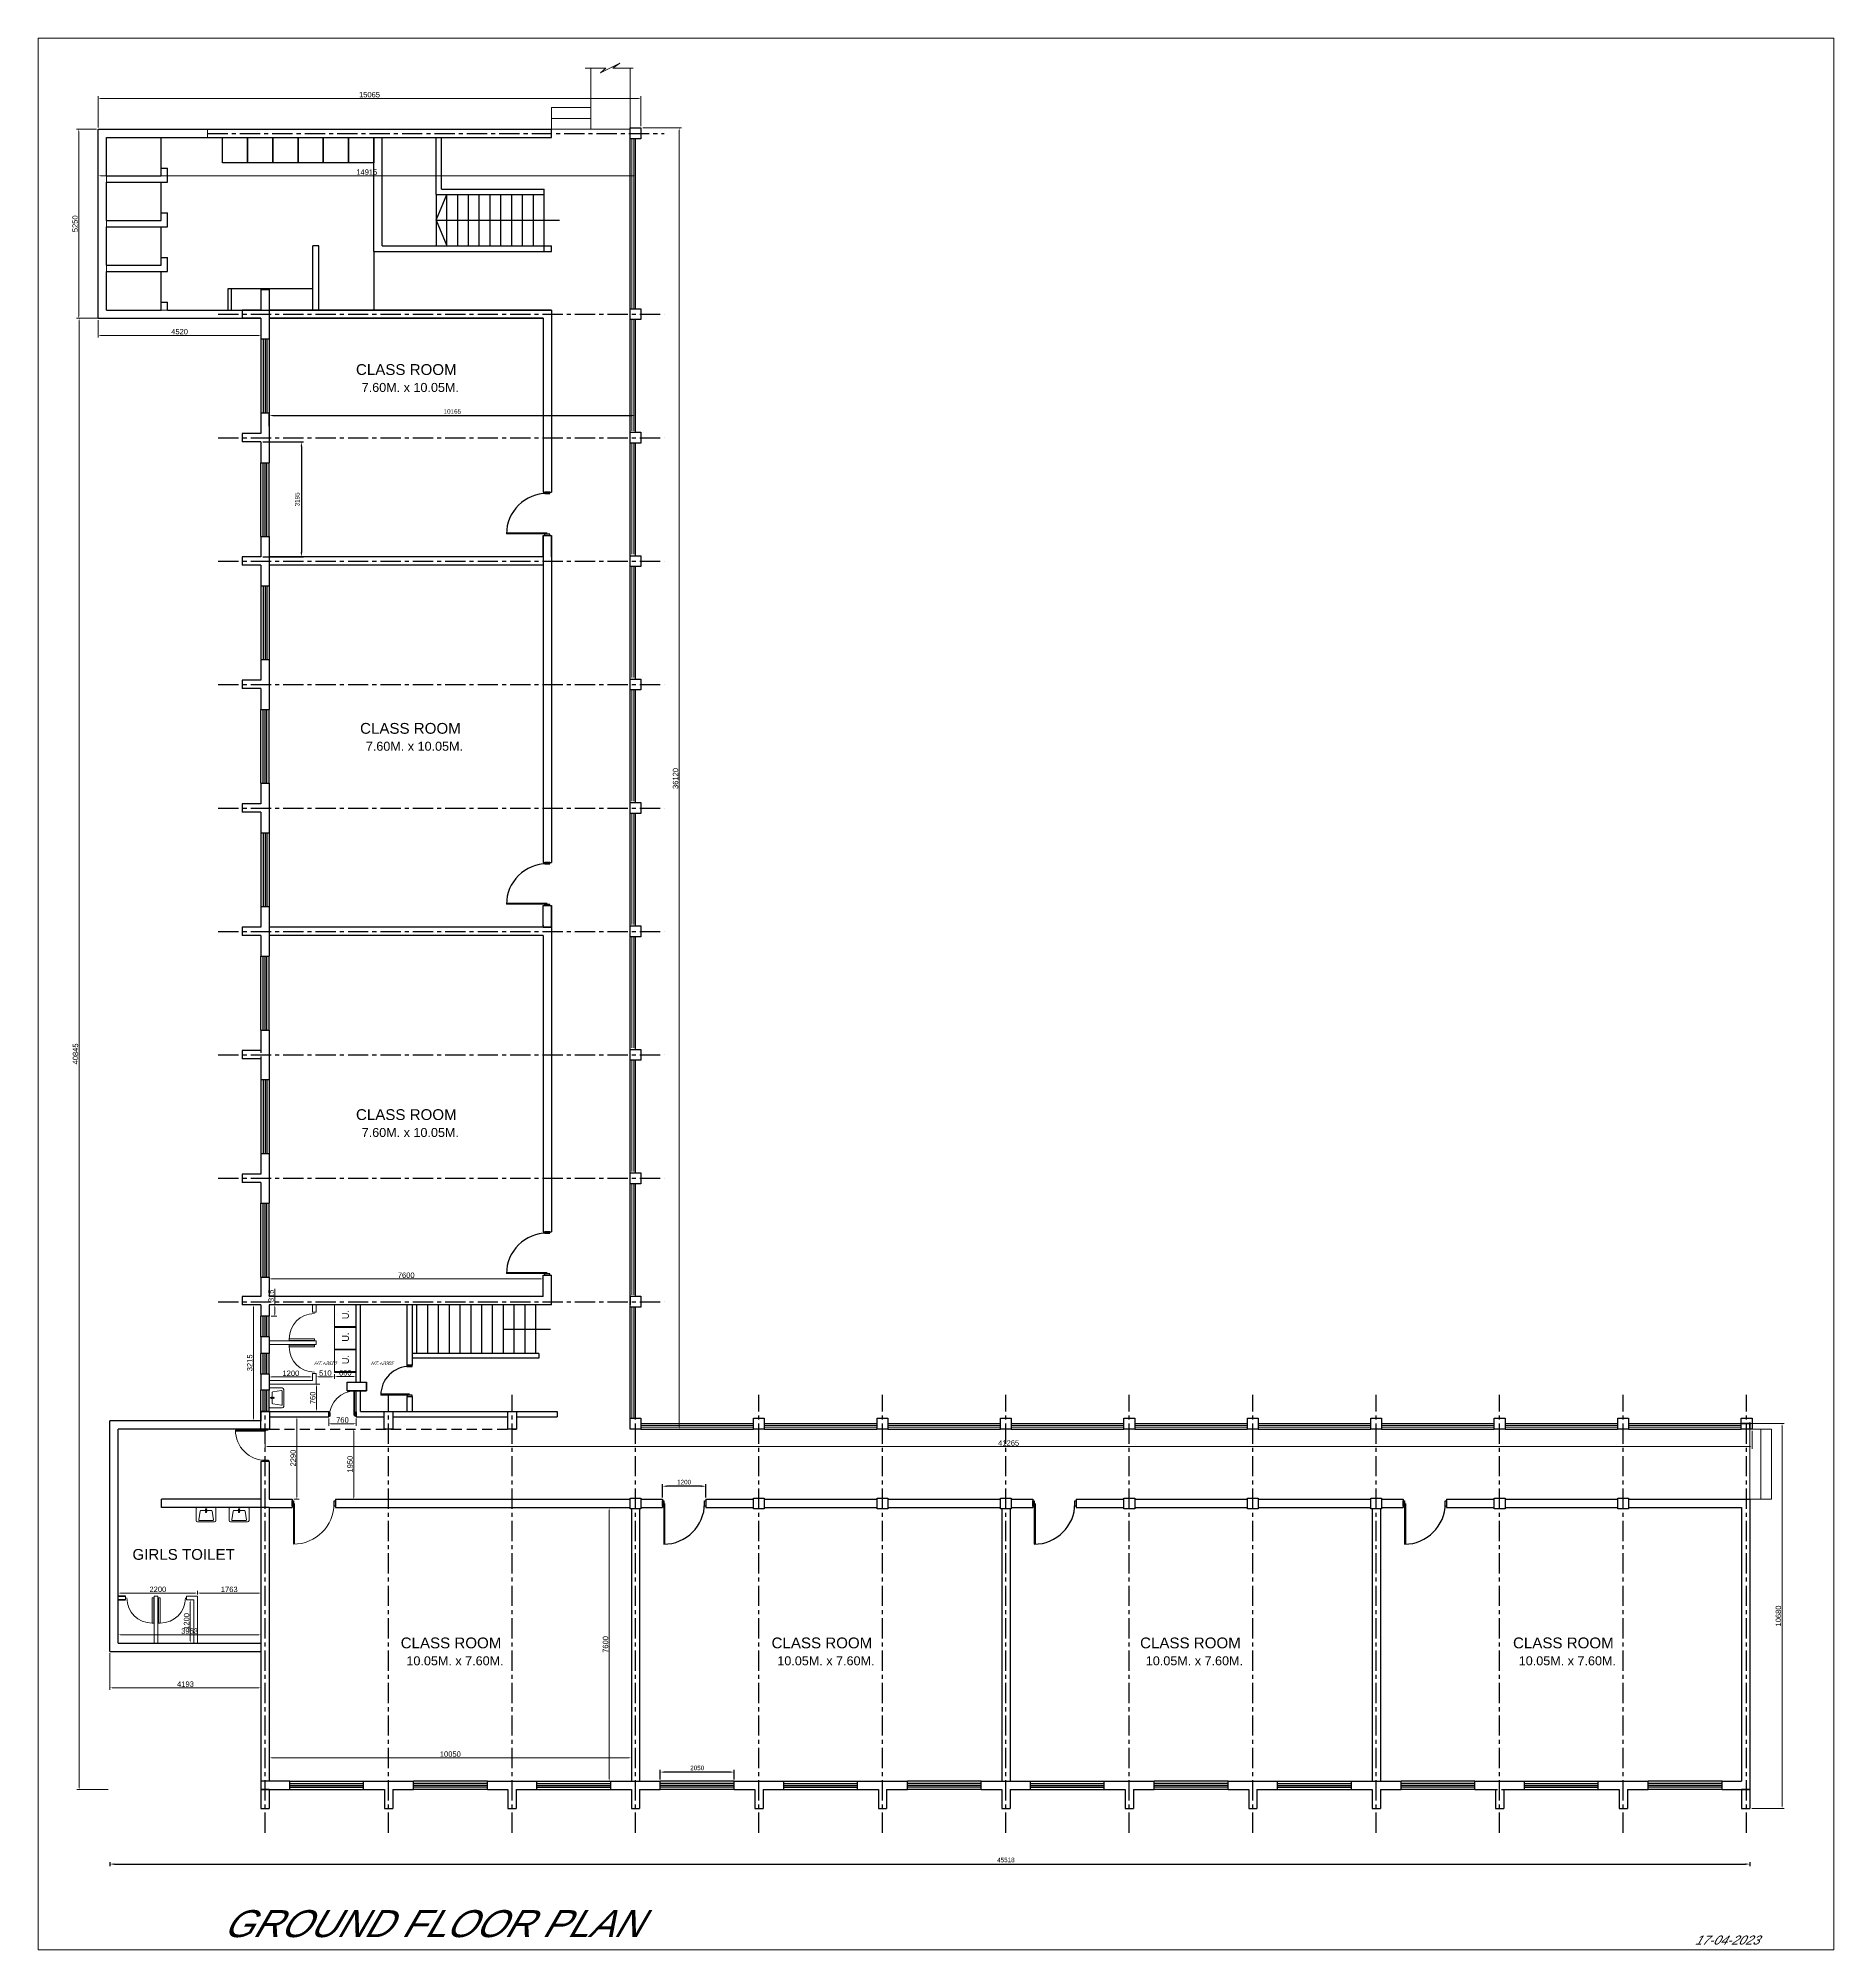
# Model space of a CAD drawing. Extents: x 348043 to 758301, y 133827 to 256568.
# Drawn here: x 348043 to 397879, y 163455 to 216522 of the extents above; entities that cross this region are included whole.
import ezdxf
from ezdxf.enums import TextEntityAlignment as Align

# ---------------------------------------------------------------- set-up
doc = ezdxf.new("R2010")
doc.units = 0
doc.header["$LTSCALE"] = 900
doc.header["$MEASUREMENT"] = 0
doc.header["$PDMODE"] = 34
for name, pattern in [('ACAD_ISO02W100', [15, 12, -3]), ('CENTER', [2, 1.25, -0.25, 0.25, -0.25]), ('DASHED2', [0.375, 0.25, -0.125]), ('HIDDEN', [0.375, 0.25, -0.125])]:
    doc.linetypes.add(name, pattern=pattern)
doc.layers.get('DEFPOINTS').update_dxf_attribs({"color": 3, "linetype": 'CONTINUOUS'})
for name, color, linetype, lineweight in [('ARLC-DOOR-W', 140, 'CONTINUOUS', 5), ('ARLC-ELE0', 24, 'CONTINUOUS', 9), ('ARLC-TEXT0', 1, 'CONTINUOUS', 9), ('ARLC-WALL', 6, 'CONTINUOUS', 15), ('COL', 6, 'CONTINUOUS', 25), ('SANITORY', 16, 'CONTINUOUS', 5)]:
    doc.layers.add(name, color=color, linetype=linetype, lineweight=lineweight)
for name, color, linetype in [('door', 163, 'CONTINUOUS'), ('GUTTERS', 46, 'CONTINUOUS'), ('TEXT', 2, 'CONTINUOUS')]:
    doc.layers.add(name, color=color, linetype=linetype)
doc.styles.add('ROMANS', font='arial.ttf')
doc.styles.add('swati', font='GOTHIC.TTF')
doc.dimstyles.new('MSADIM', dxfattribs={"dimscale": 50, "dimtxt": 2.5, "dimasz": 2.5, "dimexe": 1.2, "dimexo": 1, "dimgap": 1, "dimtad": 1, "dimdec": 0, "dimzin": 1, "dimdsep": 46, "dimtxsty": 'ROMANS', "dimcen": 0, "dimclrd": 3, "dimclrt": 6, "dimadec": 0, "dimazin": 0, "dimtfac": 1, "dimtdec": 0, "dimtofl": 0, "dimtmove": 0, "dimatfit": 3, "dimfxl": 1, "dimtvp": 0.1, "dimtolj": 1, "dimtzin": 1, "dimarcsym": 0})

# ---------------------------------------------------------------- blocks, each defined once
blk = doc.blocks.new('*D237')
at = {"layer": 'DEFPOINTS', "color": 0, "lineweight": 50, "ltscale": 1.25}
for p in [(355091, 178251), (355221, 178251), (355091, 175961)]:
    blk.add_point(p, dxfattribs=at)
at = {"layer": 'door', "color": 0, "linetype": 'ACAD_ISO02W100', "lineweight": 9, "ltscale": 1.25}
blk.add_line((355141, 178251), (355281, 178251), dxfattribs=at)
at = {"layer": 'door', "color": 3, "lineweight": 9, "ltscale": 1.25}
blk.add_line((355221, 176024), (355221, 178189), dxfattribs=at)
at = {"layer": 'door', "color": 0, "lineweight": 9, "ltscale": 1.25}
blk.add_line((355141, 175961), (355281, 175961), dxfattribs=at)
at = {"layer": 'door', "color": 3, "lineweight": 50, "ltscale": 1.25}
for points in [[(355211, 178189), (355232, 178189), (355221, 178251)], [(355211, 176024), (355232, 176024), (355221, 175961)]]:
    blk.add_solid(points, dxfattribs=at)
at = {"layer": 'door', "color": 6, "lineweight": 5, "ltscale": 1.25, "insert": (355120, 177106), "char_height": 150, "attachment_point": 5, "rotation": 90, "style": 'ROMANS'}
blk.add_mtext('\\A1;2290', dxfattribs=at)
blk = doc.blocks.new('*D238')
at = {"layer": 'DEFPOINTS', "color": 0, "lineweight": 50, "ltscale": 1.25}
for p in [(356799, 177911), (356896, 177911), (356896, 175961)]:
    blk.add_point(p, dxfattribs=at)
at = {"layer": 'door', "color": 0, "linetype": 'ACAD_ISO02W100', "lineweight": 9, "ltscale": 1.25}
blk.add_line((356846, 177911), (356739, 177911), dxfattribs=at)
at = {"layer": 'door', "color": 3, "lineweight": 9, "ltscale": 1.25}
blk.add_line((356799, 176024), (356799, 177849), dxfattribs=at)
at = {"layer": 'door', "color": 0, "lineweight": 9, "ltscale": 1.25}
blk.add_line((356846, 175961), (356739, 175961), dxfattribs=at)
at = {"layer": 'door', "color": 3, "lineweight": 50, "ltscale": 1.25}
for points in [[(356789, 177849), (356810, 177849), (356799, 177911)], [(356789, 176024), (356810, 176024), (356799, 175961)]]:
    blk.add_solid(points, dxfattribs=at)
at = {"layer": 'door', "color": 6, "lineweight": 5, "ltscale": 1.25, "insert": (356698, 176936), "char_height": 150, "attachment_point": 5, "rotation": 90, "style": 'ROMANS'}
blk.add_mtext('\\A1;1950', dxfattribs=at)
blk = doc.blocks.new('*D239')
at = {"layer": 'DEFPOINTS', "color": 0, "lineweight": 50, "ltscale": 1.25}
for p in [(362056, 182078), (354456, 181586), (362056, 181586)]:
    blk.add_point(p, dxfattribs=at)
at = {"layer": 'door', "color": 0, "lineweight": 9, "ltscale": 1.25}
blk.add_line((354456, 181636), (354456, 182138), dxfattribs=at)
at = {"layer": 'door', "color": 3, "lineweight": 9, "ltscale": 1.25}
blk.add_line((354518, 182078), (361993, 182078), dxfattribs=at)
at = {"layer": 'door', "color": 0, "linetype": 'ACAD_ISO02W100', "lineweight": 9, "ltscale": 1.25}
blk.add_line((362056, 181636), (362056, 182138), dxfattribs=at)
at = {"layer": 'door', "color": 3, "lineweight": 50, "ltscale": 1.25}
for points in [[(354518, 182089), (354518, 182068), (354456, 182078)], [(361993, 182089), (361993, 182068), (362056, 182078)]]:
    blk.add_solid(points, dxfattribs=at)
at = {"layer": 'door', "color": 6, "lineweight": 5, "ltscale": 1.25, "insert": (358256, 182180), "char_height": 150, "attachment_point": 5, "style": 'ROMANS'}
blk.add_mtext('\\A1;7600', dxfattribs=at)
blk = doc.blocks.new('*D240')
at = {"layer": 'DEFPOINTS', "color": 0, "lineweight": 50, "ltscale": 1.25}
for p in [(353706, 181356), (354015, 181356), (354226, 178141)]:
    blk.add_point(p, dxfattribs=at)
at = {"layer": 'door', "color": 0, "linetype": 'ACAD_ISO02W100', "lineweight": 9, "ltscale": 1.25}
blk.add_line((353756, 181356), (354075, 181356), dxfattribs=at)
at = {"layer": 'door', "color": 3, "lineweight": 9, "ltscale": 1.25}
blk.add_line((354015, 178204), (354015, 181294), dxfattribs=at)
at = {"layer": 'door', "color": 0, "lineweight": 9, "ltscale": 1.25}
blk.add_line((354176, 178141), (353955, 178141), dxfattribs=at)
at = {"layer": 'door', "color": 3, "lineweight": 50, "ltscale": 1.25}
for points in [[(354005, 181294), (354026, 181294), (354015, 181356)], [(354005, 178204), (354026, 178204), (354015, 178141)]]:
    blk.add_solid(points, dxfattribs=at)
at = {"layer": 'door', "color": 6, "lineweight": 5, "ltscale": 1.25, "insert": (353914, 179749), "char_height": 150, "attachment_point": 5, "rotation": 90, "style": 'ROMANS'}
blk.add_mtext('\\A1;3215', dxfattribs=at)
blk = doc.blocks.new('*D245')
at = {"layer": 'DEFPOINTS', "color": 0, "lineweight": 50, "ltscale": 1.25}
for p in [(354456, 181356), (354456, 181041), (354607, 181356)]:
    blk.add_point(p, dxfattribs=at)
at = {"layer": 'door', "color": 3, "lineweight": 9, "ltscale": 1.25}
for p, q in [((354607, 181356), (354607, 181801)), ((354607, 181104), (354607, 181294))]:
    blk.add_line(p, q, dxfattribs=at)
at = {"layer": 'door', "color": 0, "linetype": 'ACAD_ISO02W100', "lineweight": 9, "ltscale": 1.25}
blk.add_line((354506, 181356), (354667, 181356), dxfattribs=at)
at = {"layer": 'door', "color": 0, "lineweight": 9, "ltscale": 1.25}
blk.add_line((354506, 181041), (354667, 181041), dxfattribs=at)
at = {"layer": 'door', "color": 3, "lineweight": 50, "ltscale": 1.25}
for points in [[(354597, 181294), (354618, 181294), (354607, 181356)], [(354597, 181104), (354618, 181104), (354607, 181041)]]:
    blk.add_solid(points, dxfattribs=at)
at = {"layer": 'door', "color": 6, "lineweight": 5, "ltscale": 1.25, "insert": (354506, 181610), "char_height": 150, "attachment_point": 5, "rotation": 90, "style": 'ROMANS'}
blk.add_mtext('\\A1;315', dxfattribs=at)
blk = doc.blocks.new('*D241')
at = {"layer": 'DEFPOINTS', "color": 0, "lineweight": 50, "ltscale": 1.25}
for p in [(364771, 214031), (365834, 214031), (365841, 177911)]:
    blk.add_point(p, dxfattribs=at)
at = {"layer": 'door', "color": 0, "linetype": 'ACAD_ISO02W100', "lineweight": 9, "ltscale": 1.25}
blk.add_line((364821, 214031), (365894, 214031), dxfattribs=at)
at = {"layer": 'door', "color": 3, "lineweight": 9, "ltscale": 1.25}
blk.add_line((365834, 177974), (365834, 213969), dxfattribs=at)
at = {"layer": 'door', "color": 0, "lineweight": 9, "ltscale": 1.25}
blk.add_line((365791, 177911), (365774, 177911), dxfattribs=at)
at = {"layer": 'door', "color": 3, "lineweight": 50, "ltscale": 1.25}
for points in [[(365823, 213969), (365844, 213969), (365834, 214031)], [(365823, 177974), (365844, 177974), (365834, 177911)]]:
    blk.add_solid(points, dxfattribs=at)
at = {"layer": 'door', "color": 6, "lineweight": 5, "ltscale": 1.25, "insert": (365732, 195971), "char_height": 150, "attachment_point": 5, "rotation": 90, "style": 'ROMANS'}
blk.add_mtext('\\A1;36120', dxfattribs=at)
blk = doc.blocks.new('sdfsfsdfsdffsd')
at = {"layer": 'GUTTERS', "linetype": 'DASHED2'}
for p, q in [((921.218, 250.16), (921.218, 245.64)), ((921.218, 250.16), (926.468, 250.16)), ((926.468, 250.16), (926.468, 237.579)), ((921.448, 249.93), (921.448, 248.406)), ((921.448, 249.93), (922.514, 249.93)), ((922.514, 249.93), (922.514, 248.231)), ((922.689, 249.93), (922.689, 248.406)), ((922.689, 249.93), (923.756, 249.93)), ((923.756, 249.93), (923.756, 248.231)), ((923.931, 249.93), (923.931, 248.406)), ((923.931, 249.93), (924.997, 249.93)), ((924.997, 249.93), (924.997, 248.231)), ((925.172, 249.93), (925.172, 248.406)), ((925.172, 249.93), (926.238, 249.93)), ((926.238, 249.93), (926.238, 237.58)), ((921.448, 248.406), (922.514, 248.406)), ((921.664, 248.406), (921.664, 248.231)), ((922.689, 248.406), (923.756, 248.406)), ((922.906, 248.406), (922.906, 248.231)), ((923.931, 248.406), (924.997, 248.406)), ((924.147, 248.406), (924.147, 248.231)), ((925.172, 248.406), (926.238, 248.406)), ((925.388, 248.406), (925.388, 248.231)), ((921.448, 248.231), (921.664, 248.231)), ((921.448, 248.231), (921.448, 237.58)), ((922.514, 248.231), (922.906, 248.231)), ((923.756, 248.231), (924.147, 248.231)), ((924.997, 248.231), (925.388, 248.231)), ((921.448, 246.555), (922.048, 246.555)), ((921.448, 246.455), (922.048, 246.455)), ((922.048, 246.555), (922.048, 244.205)), ((921.218, 245.41), (921.218, 237.81)), ((921.448, 244.205), (923.226, 244.205)), ((923.226, 244.03), (923.226, 244.205)), ((921.448, 244.03), (923.226, 244.03)), ((923.076, 242.511), (921.448, 242.511)), ((923.076, 242.511), (923.076, 237.58)), ((923.076, 242.51), (926.238, 242.51)), ((923.226, 242.511), (923.226, 242.51)), ((923.226, 242.28), (923.226, 237.58)), ((923.226, 242.28), (926.238, 242.28)), ((924.657, 240.78), (923.226, 240.78)), ((923.939, 240.78), (923.226, 240.48)), ((923.226, 240.48), (924.657, 240.48)), ((923.939, 240.78), (924.651, 240.48)), ((923.939, 240.78), (923.939, 237.354)), ((924.657, 240.78), (926.238, 240.78)), ((924.657, 240.78), (924.657, 237.78)), ((924.807, 240.63), (924.807, 237.78)), ((924.807, 240.63), (926.238, 240.63)), ((923.226, 240.18), (924.657, 240.18)), ((923.226, 239.88), (924.657, 239.88)), ((923.226, 239.58), (924.657, 239.58)), ((923.226, 239.28), (924.657, 239.28)), ((923.226, 238.98), (924.657, 238.98)), ((923.226, 238.68), (924.657, 238.68)), ((923.226, 238.38), (924.657, 238.38)), ((923.076, 237.78), (923.226, 237.78)), ((923.226, 238.08), (924.657, 238.08)), ((923.226, 237.78), (924.657, 237.78)), ((924.657, 237.78), (924.807, 237.78)), ((926.234, 237.809), (926.238, 237.809)), ((923.076, 237.58), (923.226, 237.58)), ((926.234, 237.579), (926.468, 237.579))]:
    blk.add_line(p, q, dxfattribs=at)
for points in [[(925.538, 246.71), (926.238, 246.71), (926.238, 246.01), (925.538, 246.01)], [(925.538, 246.01), (926.238, 246.01), (926.238, 245.31), (925.538, 245.31)], [(925.538, 245.31), (926.238, 245.31), (926.238, 244.61), (925.538, 244.61)], [(925.538, 244.61), (926.238, 244.61), (926.238, 243.91), (925.538, 243.91)], [(925.538, 243.91), (926.238, 243.91), (926.238, 243.21), (925.538, 243.21)], [(925.538, 243.21), (926.238, 243.21), (926.238, 242.51), (925.538, 242.51)]]:
    blk.add_lwpolyline(points, close=True, dxfattribs=at)
blk = doc.blocks.new('*D242')
at = {"layer": 'DEFPOINTS', "color": 0, "lineweight": 50, "ltscale": 1.25}
for p in [(395551, 167381), (350033, 167114), (395551, 165834)]:
    blk.add_point(p, dxfattribs=at)
at = {"layer": 'door', "color": 0, "lineweight": -2, "ltscale": 1.25}
for p, q in [((350033, 165884), (350033, 165774)), ((395551, 165884), (395551, 165774))]:
    blk.add_line(p, q, dxfattribs=at)
at = {"layer": 'door', "color": 3, "lineweight": -2, "ltscale": 1.25}
blk.add_line((350158, 165834), (395426, 165834), dxfattribs=at)
at = {"layer": 'door', "color": 3, "lineweight": 50, "ltscale": 1.25}
for points in [[(350158, 165854), (350158, 165813), (350033, 165834)], [(395426, 165854), (395426, 165813), (395551, 165834)]]:
    blk.add_solid(points, dxfattribs=at)
at = {"layer": 'door', "color": 6, "lineweight": 50, "ltscale": 1.25, "insert": (374901, 165947), "char_height": 125, "attachment_point": 5, "style": 'ROMANS'}
blk.add_mtext('\\A1;45518', dxfattribs=at)
blk = doc.blocks.new('*D243')
at = {"layer": 'DEFPOINTS', "color": 0, "lineweight": 50, "ltscale": 1.25}
for p in [(349167, 213996), (349706, 213996), (349706, 208746)]:
    blk.add_point(p, dxfattribs=at)
at = {"layer": 'door', "color": 0, "linetype": 'ACAD_ISO02W100', "lineweight": 9, "ltscale": 1.25}
blk.add_line((349656, 213996), (349107, 213996), dxfattribs=at)
at = {"layer": 'door', "color": 3, "lineweight": 9, "ltscale": 1.25}
blk.add_line((349167, 208809), (349167, 213934), dxfattribs=at)
at = {"layer": 'door', "color": 0, "lineweight": 9, "ltscale": 1.25}
blk.add_line((349656, 208746), (349107, 208746), dxfattribs=at)
at = {"layer": 'door', "color": 3, "lineweight": 50, "ltscale": 1.25}
for points in [[(349157, 213934), (349178, 213934), (349167, 213996)], [(349157, 208809), (349178, 208809), (349167, 208746)]]:
    blk.add_solid(points, dxfattribs=at)
at = {"layer": 'door', "color": 6, "lineweight": 5, "ltscale": 1.25, "insert": (349066, 211371), "char_height": 150, "attachment_point": 5, "rotation": 90, "style": 'ROMANS'}
blk.add_mtext('\\A1;5250', dxfattribs=at)
blk = doc.blocks.new('*D244')
at = {"layer": 'DEFPOINTS', "color": 0, "lineweight": 50, "ltscale": 1.25}
for p in [(364621, 212702), (349706, 211865), (364621, 211865)]:
    blk.add_point(p, dxfattribs=at)
at = {"layer": 'door', "color": 0, "lineweight": 9, "ltscale": 1.25}
blk.add_line((349706, 211915), (349706, 212762), dxfattribs=at)
at = {"layer": 'door', "color": 3, "lineweight": 9, "ltscale": 1.25}
blk.add_line((349768, 212702), (364558, 212702), dxfattribs=at)
at = {"layer": 'door', "color": 0, "linetype": 'ACAD_ISO02W100', "lineweight": 9, "ltscale": 1.25}
blk.add_line((364621, 211915), (364621, 212762), dxfattribs=at)
at = {"layer": 'door', "color": 3, "lineweight": 50, "ltscale": 1.25}
for points in [[(349768, 212713), (349768, 212692), (349706, 212702)], [(364558, 212713), (364558, 212692), (364621, 212702)]]:
    blk.add_solid(points, dxfattribs=at)
at = {"layer": 'door', "color": 6, "lineweight": 5, "ltscale": 1.25, "insert": (357163, 212804), "char_height": 150, "attachment_point": 5, "style": 'ROMANS'}
blk.add_mtext('\\A1;14915', dxfattribs=at)
blk = doc.blocks.new('*D246')
at = {"layer": 'DEFPOINTS', "color": 0, "lineweight": 50, "ltscale": 1.25}
for p in [(349706, 214853), (349706, 213996), (364771, 214031)]:
    blk.add_point(p, dxfattribs=at)
at = {"layer": 'door', "color": 0, "linetype": 'ACAD_ISO02W100', "lineweight": 9, "ltscale": 1.25}
blk.add_line((349706, 214046), (349706, 214913), dxfattribs=at)
at = {"layer": 'door', "color": 3, "lineweight": 9, "ltscale": 1.25}
blk.add_line((364708, 214853), (349768, 214853), dxfattribs=at)
at = {"layer": 'door', "color": 0, "lineweight": 9, "ltscale": 1.25}
blk.add_line((364771, 214081), (364771, 214913), dxfattribs=at)
at = {"layer": 'door', "color": 3, "lineweight": 50, "ltscale": 1.25}
for points in [[(349768, 214863), (349768, 214842), (349706, 214853)], [(364708, 214863), (364708, 214842), (364771, 214853)]]:
    blk.add_solid(points, dxfattribs=at)
at = {"layer": 'door', "color": 6, "lineweight": 5, "ltscale": 1.25, "insert": (357238, 214954), "char_height": 150, "attachment_point": 5, "style": 'ROMANS'}
blk.add_mtext('\\A1;15065', dxfattribs=at)
blk = doc.blocks.new('*D247')
at = {"layer": 'DEFPOINTS', "color": 0, "lineweight": 50, "ltscale": 1.25}
for p in [(350033, 171740), (354226, 171740), (350033, 170727)]:
    blk.add_point(p, dxfattribs=at)
at = {"layer": 'door', "color": 0, "linetype": 'ACAD_ISO02W100', "lineweight": 9, "ltscale": 1.25}
blk.add_line((350033, 171690), (350033, 170667), dxfattribs=at)
at = {"layer": 'door', "color": 0, "lineweight": 9, "ltscale": 1.25}
blk.add_line((354226, 171690), (354226, 170667), dxfattribs=at)
at = {"layer": 'door', "color": 3, "lineweight": 9, "ltscale": 1.25}
blk.add_line((354163, 170727), (350095, 170727), dxfattribs=at)
at = {"layer": 'door', "color": 3, "lineweight": 50, "ltscale": 1.25}
for points in [[(350095, 170737), (350095, 170716), (350033, 170727)], [(354163, 170737), (354163, 170716), (354226, 170727)]]:
    blk.add_solid(points, dxfattribs=at)
at = {"layer": 'door', "color": 6, "lineweight": 5, "ltscale": 1.25, "insert": (352129, 170828), "char_height": 150, "attachment_point": 5, "style": 'ROMANS'}
blk.add_mtext('\\A1;4193', dxfattribs=at)
blk = doc.blocks.new('*D248')
at = {"layer": 'DEFPOINTS', "color": 0, "lineweight": 50, "ltscale": 1.25}
for p in [(354346, 177911), (395611, 177911), (354346, 177422)]:
    blk.add_point(p, dxfattribs=at)
at = {"layer": 'door', "color": 0, "linetype": 'ACAD_ISO02W100', "lineweight": 9, "ltscale": 1.25}
blk.add_line((354346, 177861), (354346, 177362), dxfattribs=at)
at = {"layer": 'door', "color": 0, "lineweight": 9, "ltscale": 1.25}
blk.add_line((395611, 177861), (395611, 177362), dxfattribs=at)
at = {"layer": 'door', "color": 3, "lineweight": 9, "ltscale": 1.25}
blk.add_line((395548, 177422), (354408, 177422), dxfattribs=at)
at = {"layer": 'door', "color": 3, "lineweight": 50, "ltscale": 1.25}
for points in [[(354408, 177433), (354408, 177412), (354346, 177422)], [(395548, 177433), (395548, 177412), (395611, 177422)]]:
    blk.add_solid(points, dxfattribs=at)
at = {"layer": 'door', "color": 6, "lineweight": 5, "ltscale": 1.25, "insert": (374978, 177524), "char_height": 150, "attachment_point": 5, "style": 'ROMANS'}
blk.add_mtext('\\A1;41265', dxfattribs=at)
blk = doc.blocks.new('*D249')
at = {"layer": 'DEFPOINTS', "color": 0, "lineweight": 50, "ltscale": 1.25}
for p in [(349178, 208746), (350033, 208746), (350033, 167901)]:
    blk.add_point(p, dxfattribs=at)
at = {"layer": 'door', "color": 0, "linetype": 'ACAD_ISO02W100', "lineweight": 9, "ltscale": 1.25}
blk.add_line((349983, 208746), (349118, 208746), dxfattribs=at)
at = {"layer": 'door', "color": 3, "lineweight": 9, "ltscale": 1.25}
blk.add_line((349178, 167964), (349178, 208684), dxfattribs=at)
at = {"layer": 'door', "color": 0, "lineweight": 9, "ltscale": 1.25}
blk.add_line((349983, 167901), (349118, 167901), dxfattribs=at)
at = {"layer": 'door', "color": 3, "lineweight": 50, "ltscale": 1.25}
for points in [[(349167, 208684), (349188, 208684), (349178, 208746)], [(349167, 167964), (349188, 167964), (349178, 167901)]]:
    blk.add_solid(points, dxfattribs=at)
at = {"layer": 'door', "color": 6, "lineweight": 5, "ltscale": 1.25, "insert": (349076, 188324), "char_height": 150, "attachment_point": 5, "rotation": 90, "style": 'ROMANS'}
blk.add_mtext('\\A1;40845', dxfattribs=at)
blk = doc.blocks.new('*D250')
at = {"layer": 'DEFPOINTS', "color": 0, "lineweight": 50, "ltscale": 1.25}
for p in [(395311, 178061), (395551, 167381), (396443, 167381)]:
    blk.add_point(p, dxfattribs=at)
at = {"layer": 'door', "color": 0, "lineweight": 9, "ltscale": 1.25}
blk.add_line((395361, 178061), (396503, 178061), dxfattribs=at)
at = {"layer": 'door', "color": 3, "lineweight": 9, "ltscale": 1.25}
blk.add_line((396443, 177999), (396443, 167444), dxfattribs=at)
at = {"layer": 'door', "color": 0, "linetype": 'ACAD_ISO02W100', "lineweight": 9, "ltscale": 1.25}
blk.add_line((395601, 167381), (396503, 167381), dxfattribs=at)
at = {"layer": 'door', "color": 3, "lineweight": 50, "ltscale": 1.25}
for points in [[(396433, 177999), (396454, 177999), (396443, 178061)], [(396433, 167444), (396454, 167444), (396443, 167381)]]:
    blk.add_solid(points, dxfattribs=at)
at = {"layer": 'door', "color": 6, "lineweight": 5, "ltscale": 1.25, "insert": (396342, 172721), "char_height": 150, "attachment_point": 5, "rotation": 90, "style": 'ROMANS'}
blk.add_mtext('\\A1;10680', dxfattribs=at)
blk = doc.blocks.new('*D251')
at = {"layer": 'DEFPOINTS', "color": 0, "lineweight": 50, "ltscale": 1.25}
for p in [(349706, 208746), (354226, 208746), (354226, 208273)]:
    blk.add_point(p, dxfattribs=at)
at = {"layer": 'door', "color": 0, "lineweight": 9, "ltscale": 1.25}
blk.add_line((349706, 208696), (349706, 208213), dxfattribs=at)
at = {"layer": 'door', "color": 0, "linetype": 'ACAD_ISO02W100', "lineweight": 9, "ltscale": 1.25}
blk.add_line((354226, 208696), (354226, 208213), dxfattribs=at)
at = {"layer": 'door', "color": 3, "lineweight": 9, "ltscale": 1.25}
blk.add_line((349768, 208273), (354163, 208273), dxfattribs=at)
at = {"layer": 'door', "color": 3, "lineweight": 50, "ltscale": 1.25}
for points in [[(349768, 208283), (349768, 208262), (349706, 208273)], [(354163, 208283), (354163, 208262), (354226, 208273)]]:
    blk.add_solid(points, dxfattribs=at)
at = {"layer": 'door', "color": 6, "lineweight": 5, "ltscale": 1.25, "insert": (351966, 208374), "char_height": 150, "attachment_point": 5, "style": 'ROMANS'}
blk.add_mtext('\\A1;4520', dxfattribs=at)
blk = doc.blocks.new('hhh')
at = {"layer": 'ARLC-DOOR-W', "lineweight": -2}
for p, q in [((5670.868, -1049.521), (5670.868, -1049.571)), ((5670.868, -1049.521), (5671.568, -1049.521)), ((5670.868, -1049.521), (5670.868, -1049.571)), ((5670.868, -1049.571), (5671.568, -1049.571)), ((5671.568, -1049.521), (5671.568, -1049.571))]:
    blk.add_line(p, q, dxfattribs=at)
blk.add_arc((5670.868, -1049.521), 0.7, 0, 90, dxfattribs=at)
blk = doc.blocks.new('*D252')
at = {"layer": 'DEFPOINTS', "color": 0, "lineweight": 50, "ltscale": 1.25}
for p in [(354456, 179256), (355656, 179356), (355656, 179256)]:
    blk.add_point(p, dxfattribs=at)
at = {"layer": 'door', "color": 0, "lineweight": 9, "ltscale": 1.25}
blk.add_line((354456, 179306), (354456, 179416), dxfattribs=at)
at = {"layer": 'door', "color": 0, "linetype": 'ACAD_ISO02W100', "lineweight": 9, "ltscale": 1.25}
blk.add_line((355656, 179306), (355656, 179416), dxfattribs=at)
at = {"layer": 'door', "color": 3, "lineweight": 9, "ltscale": 1.25}
blk.add_line((354518, 179356), (355593, 179356), dxfattribs=at)
at = {"layer": 'door', "color": 3, "lineweight": 50, "ltscale": 1.25}
for points in [[(354518, 179367), (354518, 179346), (354456, 179356)], [(355593, 179367), (355593, 179346), (355656, 179356)]]:
    blk.add_solid(points, dxfattribs=at)
at = {"layer": 'door', "color": 6, "lineweight": 5, "ltscale": 1.25, "insert": (355056, 179458), "char_height": 150, "attachment_point": 5, "style": 'ROMANS'}
blk.add_mtext('\\A1;1200', dxfattribs=at)
blk = doc.blocks.new('*D253')
at = {"layer": 'DEFPOINTS', "color": 0, "lineweight": 50, "ltscale": 1.25}
for p in [(355906, 179156), (355765, 178396), (355906, 178396)]:
    blk.add_point(p, dxfattribs=at)
at = {"layer": 'door', "color": 0, "lineweight": 9, "ltscale": 1.25}
blk.add_line((355856, 179156), (355705, 179156), dxfattribs=at)
at = {"layer": 'door', "color": 3, "lineweight": 9, "ltscale": 1.25}
blk.add_line((355765, 179094), (355765, 178459), dxfattribs=at)
at = {"layer": 'door', "color": 0, "linetype": 'ACAD_ISO02W100', "lineweight": 9, "ltscale": 1.25}
blk.add_line((355856, 178396), (355705, 178396), dxfattribs=at)
at = {"layer": 'door', "color": 3, "lineweight": 50, "ltscale": 1.25}
for points in [[(355754, 179094), (355775, 179094), (355765, 179156)], [(355754, 178459), (355775, 178459), (355765, 178396)]]:
    blk.add_solid(points, dxfattribs=at)
at = {"layer": 'door', "color": 6, "lineweight": 5, "ltscale": 1.25, "insert": (355663, 178776), "char_height": 150, "attachment_point": 5, "rotation": 90, "style": 'ROMANS'}
blk.add_mtext('\\A1;760', dxfattribs=at)
blk = doc.blocks.new('WASHBASIN')
at = {"layer": 'SANITORY', "color": 7, "lineweight": 5, "ltscale": 0.1}
for p, q in [((6119042, -104908), (6119042, -104438)), ((6119082, -104398), (6119422, -104398)), ((6119082, -104857), (6119082, -104490)), ((6119105, -104470), (6119346, -104508)), ((6119363, -104528), (6119363, -104819)), ((6119442, -104418), (6119442, -104928)), ((6119422, -104948), (6119082, -104948)), ((6119105, -104877), (6119346, -104839))]:
    blk.add_line(p, q, dxfattribs=at)
for centre in [(6119322, -104674), (6119393, -104674)]:
    blk.add_circle(centre, 18, dxfattribs=at)
for centre, radius, start, end in [((6119082, -104438), 40, 90, 180), ((6119102, -104490), 20, 80.9394, 180), ((6119102, -104490), 20, 80.9394, 180), ((6119343, -104528), 20, 0, 80.9394), ((6119422, -104418), 20, 0, 90), ((6119082, -104908), 40, 180, 270), ((6119102, -104857), 20, 180, 279.0606), ((6119343, -104819), 20, 279.0606, 0), ((6119422, -104928), 20, 270, 0)]:
    blk.add_arc(centre, radius, start, end, dxfattribs=at)
blk = doc.blocks.new('*D254')
at = {"layer": 'DEFPOINTS', "color": 0, "lineweight": 50, "ltscale": 1.25}
for p in [(356266, 179481), (356866, 179481), (356866, 179369)]:
    blk.add_point(p, dxfattribs=at)
at = {"layer": 'door', "color": 0, "lineweight": 9, "ltscale": 1.25}
blk.add_line((356266, 179431), (356266, 179309), dxfattribs=at)
at = {"layer": 'door', "color": 3, "lineweight": 9, "ltscale": 1.25}
blk.add_line((356328, 179369), (356803, 179369), dxfattribs=at)
at = {"layer": 'door', "color": 0, "linetype": 'ACAD_ISO02W100', "lineweight": 9, "ltscale": 1.25}
blk.add_line((356866, 179431), (356866, 179309), dxfattribs=at)
at = {"layer": 'door', "color": 3, "lineweight": 50, "ltscale": 1.25}
for points in [[(356328, 179379), (356328, 179359), (356266, 179369)], [(356803, 179379), (356803, 179359), (356866, 179369)]]:
    blk.add_solid(points, dxfattribs=at)
at = {"layer": 'door', "color": 6, "lineweight": 5, "ltscale": 1.25, "insert": (356566, 179471), "char_height": 150, "attachment_point": 5, "style": 'ROMANS'}
blk.add_mtext('\\A1;600', dxfattribs=at)
blk = doc.blocks.new('*D255')
at = {"layer": 'DEFPOINTS', "color": 0, "lineweight": 50, "ltscale": 1.25}
for p in [(355756, 179369), (356266, 179481), (356266, 179362)]:
    blk.add_point(p, dxfattribs=at)
at = {"layer": 'door', "color": 0, "linetype": 'ACAD_ISO02W100', "lineweight": 9, "ltscale": 1.25}
blk.add_line((356266, 179431), (356266, 179302), dxfattribs=at)
at = {"layer": 'door', "color": 0, "lineweight": 9, "ltscale": 1.25}
blk.add_line((355756, 179319), (355756, 179302), dxfattribs=at)
at = {"layer": 'door', "color": 3, "lineweight": 9, "ltscale": 1.25}
blk.add_line((355818, 179362), (356203, 179362), dxfattribs=at)
at = {"layer": 'door', "color": 3, "lineweight": 50, "ltscale": 1.25}
for points in [[(355818, 179372), (355818, 179352), (355756, 179362)], [(356203, 179372), (356203, 179352), (356266, 179362)]]:
    blk.add_solid(points, dxfattribs=at)
at = {"layer": 'door', "color": 6, "lineweight": 5, "ltscale": 1.25, "insert": (356011, 179464), "char_height": 150, "attachment_point": 5, "style": 'ROMANS'}
blk.add_mtext('\\A1;510', dxfattribs=at)
blk = doc.blocks.new('*D256')
at = {"layer": 'DEFPOINTS', "color": 0, "lineweight": 50, "ltscale": 1.25}
for p in [(352263, 173170), (352363, 173170), (352363, 171970)]:
    blk.add_point(p, dxfattribs=at)
at = {"layer": 'door', "color": 0, "linetype": 'ACAD_ISO02W100', "lineweight": 9, "ltscale": 1.25}
blk.add_line((352313, 173170), (352203, 173170), dxfattribs=at)
at = {"layer": 'door', "color": 3, "lineweight": 9, "ltscale": 1.25}
blk.add_line((352263, 172032), (352263, 173107), dxfattribs=at)
at = {"layer": 'door', "color": 0, "lineweight": 9, "ltscale": 1.25}
blk.add_line((352313, 171970), (352203, 171970), dxfattribs=at)
at = {"layer": 'door', "color": 3, "lineweight": 50, "ltscale": 1.25}
for points in [[(352252, 173107), (352273, 173107), (352263, 173170)], [(352252, 172032), (352273, 172032), (352263, 171970)]]:
    blk.add_solid(points, dxfattribs=at)
at = {"layer": 'door', "color": 6, "lineweight": 5, "ltscale": 1.25, "insert": (352161, 172570), "char_height": 150, "attachment_point": 5, "rotation": 90, "style": 'ROMANS'}
blk.add_mtext('\\A1;1200', dxfattribs=at)
blk = doc.blocks.new('*D257')
at = {"layer": 'DEFPOINTS', "color": 0, "lineweight": 50, "ltscale": 1.25}
for p in [(350263, 173270), (352463, 173358), (352463, 173270)]:
    blk.add_point(p, dxfattribs=at)
at = {"layer": 'door', "color": 0, "lineweight": 9, "ltscale": 1.25}
blk.add_line((350263, 173320), (350263, 173418), dxfattribs=at)
at = {"layer": 'door', "color": 3, "lineweight": 9, "ltscale": 1.25}
blk.add_line((350325, 173358), (352400, 173358), dxfattribs=at)
at = {"layer": 'door', "color": 0, "linetype": 'ACAD_ISO02W100', "lineweight": 9, "ltscale": 1.25}
blk.add_line((352463, 173320), (352463, 173418), dxfattribs=at)
at = {"layer": 'door', "color": 3, "lineweight": 50, "ltscale": 1.25}
for points in [[(350325, 173368), (350325, 173348), (350263, 173358)], [(352400, 173368), (352400, 173348), (352463, 173358)]]:
    blk.add_solid(points, dxfattribs=at)
at = {"layer": 'door', "color": 6, "lineweight": 5, "ltscale": 1.25, "insert": (351363, 173460), "char_height": 150, "attachment_point": 5, "style": 'ROMANS'}
blk.add_mtext('\\A1;2200', dxfattribs=at)
blk = doc.blocks.new('*D258')
at = {"layer": 'DEFPOINTS', "color": 0, "lineweight": 50, "ltscale": 1.25}
for p in [(352463, 173270), (354226, 173358), (354226, 173270)]:
    blk.add_point(p, dxfattribs=at)
at = {"layer": 'door', "color": 0, "lineweight": 9, "ltscale": 1.25}
blk.add_line((352463, 173320), (352463, 173418), dxfattribs=at)
at = {"layer": 'door', "color": 3, "lineweight": 9, "ltscale": 1.25}
blk.add_line((352525, 173358), (354163, 173358), dxfattribs=at)
at = {"layer": 'door', "color": 0, "linetype": 'ACAD_ISO02W100', "lineweight": 9, "ltscale": 1.25}
blk.add_line((354226, 173320), (354226, 173418), dxfattribs=at)
at = {"layer": 'door', "color": 3, "lineweight": 50, "ltscale": 1.25}
for points in [[(352525, 173368), (352525, 173348), (352463, 173358)], [(354163, 173368), (354163, 173348), (354226, 173358)]]:
    blk.add_solid(points, dxfattribs=at)
at = {"layer": 'door', "color": 6, "lineweight": 5, "ltscale": 1.25, "insert": (353344, 173460), "char_height": 150, "attachment_point": 5, "style": 'ROMANS'}
blk.add_mtext('\\A1;1763', dxfattribs=at)
blk = doc.blocks.new('*D259')
at = {"layer": 'DEFPOINTS', "color": 0, "lineweight": 50, "ltscale": 1.25}
for p in [(350263, 171970), (354226, 172199), (354226, 171970)]:
    blk.add_point(p, dxfattribs=at)
at = {"layer": 'door', "color": 0, "lineweight": 9, "ltscale": 1.25}
blk.add_line((350263, 172020), (350263, 172259), dxfattribs=at)
at = {"layer": 'door', "color": 3, "lineweight": 9, "ltscale": 1.25}
blk.add_line((350325, 172199), (354163, 172199), dxfattribs=at)
at = {"layer": 'door', "color": 0, "linetype": 'ACAD_ISO02W100', "lineweight": 9, "ltscale": 1.25}
blk.add_line((354226, 172020), (354226, 172259), dxfattribs=at)
at = {"layer": 'door', "color": 3, "lineweight": 50, "ltscale": 1.25}
for points in [[(350325, 172209), (350325, 172189), (350263, 172199)], [(354163, 172209), (354163, 172189), (354226, 172199)]]:
    blk.add_solid(points, dxfattribs=at)
at = {"layer": 'door', "color": 6, "lineweight": 5, "ltscale": 1.25, "insert": (352244, 172301), "char_height": 150, "attachment_point": 5, "style": 'ROMANS'}
blk.add_mtext('\\A1;3963', dxfattribs=at)
blk = doc.blocks.new('*D260')
at = {"layer": 'DEFPOINTS', "color": 0, "lineweight": 50, "ltscale": 1.25}
for p in [(356105, 178251), (356866, 178251), (356866, 178058)]:
    blk.add_point(p, dxfattribs=at)
at = {"layer": 'door', "color": 0, "lineweight": 9, "ltscale": 1.25}
blk.add_line((356105, 178201), (356105, 177998), dxfattribs=at)
at = {"layer": 'door', "color": 3, "lineweight": 9, "ltscale": 1.25}
blk.add_line((356168, 178058), (356803, 178058), dxfattribs=at)
at = {"layer": 'door', "color": 0, "linetype": 'ACAD_ISO02W100', "lineweight": 9, "ltscale": 1.25}
blk.add_line((356866, 178201), (356866, 177998), dxfattribs=at)
at = {"layer": 'door', "color": 3, "lineweight": 50, "ltscale": 1.25}
for points in [[(356168, 178068), (356168, 178048), (356105, 178058)], [(356803, 178068), (356803, 178048), (356866, 178058)]]:
    blk.add_solid(points, dxfattribs=at)
at = {"layer": 'door', "color": 6, "lineweight": 5, "ltscale": 1.25, "insert": (356486, 178160), "char_height": 150, "attachment_point": 5, "style": 'ROMANS'}
blk.add_mtext('\\A1;760', dxfattribs=at)
blk = doc.blocks.new('*D261')
at = {"layer": 'DEFPOINTS', "color": 0, "lineweight": 50, "ltscale": 1.25}
for p in [(364506, 168784), (354456, 168131), (364506, 168131)]:
    blk.add_point(p, dxfattribs=at)
at = {"layer": 'door', "color": 0, "lineweight": 9, "ltscale": 1.25}
blk.add_line((354456, 168181), (354456, 168844), dxfattribs=at)
at = {"layer": 'door', "color": 3, "lineweight": 9, "ltscale": 1.25}
blk.add_line((354518, 168784), (364443, 168784), dxfattribs=at)
at = {"layer": 'door', "color": 0, "linetype": 'ACAD_ISO02W100', "lineweight": 9, "ltscale": 1.25}
blk.add_line((364506, 168181), (364506, 168844), dxfattribs=at)
at = {"layer": 'door', "color": 3, "lineweight": 50, "ltscale": 1.25}
for points in [[(354518, 168794), (354518, 168774), (354456, 168784)], [(364443, 168794), (364443, 168774), (364506, 168784)]]:
    blk.add_solid(points, dxfattribs=at)
at = {"layer": 'door', "color": 6, "lineweight": 5, "ltscale": 1.25, "insert": (359481, 168886), "char_height": 150, "attachment_point": 5, "style": 'ROMANS'}
blk.add_mtext('\\A1;10050', dxfattribs=at)
blk = doc.blocks.new('*D262')
at = {"layer": 'DEFPOINTS', "color": 0, "lineweight": 50, "ltscale": 1.25}
for p in [(363890, 175731), (364191, 175731), (363933, 168131)]:
    blk.add_point(p, dxfattribs=at)
at = {"layer": 'door', "color": 0, "linetype": 'ACAD_ISO02W100', "lineweight": 9, "ltscale": 1.25}
blk.add_line((364141, 175731), (363830, 175731), dxfattribs=at)
at = {"layer": 'door', "color": 3, "lineweight": 9, "ltscale": 1.25}
blk.add_line((363890, 168194), (363890, 175669), dxfattribs=at)
at = {"layer": 'door', "color": 0, "lineweight": 9, "ltscale": 1.25}
blk.add_line((363883, 168131), (363830, 168131), dxfattribs=at)
at = {"layer": 'door', "color": 3, "lineweight": 50, "ltscale": 1.25}
for points in [[(363880, 175669), (363900, 175669), (363890, 175731)], [(363880, 168194), (363900, 168194), (363890, 168131)]]:
    blk.add_solid(points, dxfattribs=at)
at = {"layer": 'door', "color": 6, "lineweight": 5, "ltscale": 1.25, "insert": (363788, 171931), "char_height": 150, "attachment_point": 5, "rotation": 90, "style": 'ROMANS'}
blk.add_mtext('\\A1;7600', dxfattribs=at)
blk = doc.blocks.new('*D263')
at = {"layer": 'DEFPOINTS', "color": 0, "lineweight": 50, "ltscale": 1.25}
for p in [(364621, 206046), (354456, 205699), (364621, 205699)]:
    blk.add_point(p, dxfattribs=at)
at = {"layer": 'door', "color": 0, "lineweight": -2, "ltscale": 1.25}
for p, q in [((354456, 205749), (354456, 206106)), ((364621, 205749), (364621, 206106))]:
    blk.add_line(p, q, dxfattribs=at)
at = {"layer": 'door', "color": 3, "lineweight": -2, "ltscale": 1.25}
blk.add_line((354581, 206046), (364496, 206046), dxfattribs=at)
at = {"layer": 'door', "color": 3, "lineweight": 50, "ltscale": 1.25}
for points in [[(354581, 206067), (354581, 206025), (354456, 206046)], [(364496, 206067), (364496, 206025), (364621, 206046)]]:
    blk.add_solid(points, dxfattribs=at)
at = {"layer": 'door', "color": 6, "lineweight": 50, "ltscale": 1.25, "insert": (359538, 206160), "char_height": 125, "attachment_point": 5, "style": 'ROMANS'}
blk.add_mtext('\\A1;10165', dxfattribs=at)
blk = doc.blocks.new('*D264')
at = {"layer": 'DEFPOINTS', "color": 0, "lineweight": 50, "ltscale": 1.25}
for p in [(365308, 168388), (365308, 168131), (367358, 168131)]:
    blk.add_point(p, dxfattribs=at)
at = {"layer": 'door', "color": 0, "lineweight": -2, "ltscale": 1.25}
for p, q in [((365308, 168181), (365308, 168448)), ((367358, 168181), (367358, 168448))]:
    blk.add_line(p, q, dxfattribs=at)
at = {"layer": 'door', "color": 3, "lineweight": -2, "ltscale": 1.25}
blk.add_line((367233, 168388), (365433, 168388), dxfattribs=at)
at = {"layer": 'door', "color": 3, "lineweight": 50, "ltscale": 1.25}
for points in [[(365433, 168409), (365433, 168367), (365308, 168388)], [(367233, 168409), (367233, 168367), (367358, 168388)]]:
    blk.add_solid(points, dxfattribs=at)
at = {"layer": 'door', "color": 6, "lineweight": 50, "ltscale": 1.25, "insert": (366333, 168502), "char_height": 125, "attachment_point": 5, "style": 'ROMANS'}
blk.add_mtext('\\A1;2050', dxfattribs=at)
blk = doc.blocks.new('*D265')
at = {"layer": 'DEFPOINTS', "color": 0, "lineweight": 50, "ltscale": 1.25}
for p in [(365371, 176324), (365371, 175961), (366571, 175961)]:
    blk.add_point(p, dxfattribs=at)
at = {"layer": 'door', "color": 0, "lineweight": -2, "ltscale": 1.25}
for p, q in [((365371, 176011), (365371, 176384)), ((366571, 176011), (366571, 176384))]:
    blk.add_line(p, q, dxfattribs=at)
at = {"layer": 'door', "color": 3, "lineweight": -2, "ltscale": 1.25}
blk.add_line((366446, 176324), (365496, 176324), dxfattribs=at)
at = {"layer": 'door', "color": 3, "lineweight": 50, "ltscale": 1.25}
for points in [[(365496, 176345), (365496, 176303), (365371, 176324)], [(366446, 176345), (366446, 176303), (366571, 176324)]]:
    blk.add_solid(points, dxfattribs=at)
at = {"layer": 'door', "color": 6, "lineweight": 50, "ltscale": 1.25, "insert": (365971, 176438), "char_height": 125, "attachment_point": 5, "style": 'ROMANS'}
blk.add_mtext('\\A1;1200', dxfattribs=at)
blk = doc.blocks.new('*D299')
at = {"layer": 'DEFPOINTS', "color": 0, "lineweight": 50, "ltscale": 1.25}
for p in [(354226, 205316), (354226, 202121), (355347, 202121)]:
    blk.add_point(p, dxfattribs=at)
at = {"layer": 'door', "color": 0, "lineweight": -2, "ltscale": 1.25}
for p, q in [((354276, 205316), (355407, 205316)), ((354276, 202121), (355407, 202121))]:
    blk.add_line(p, q, dxfattribs=at)
at = {"layer": 'door', "color": 3, "lineweight": -2, "ltscale": 1.25}
blk.add_line((355347, 205191), (355347, 202246), dxfattribs=at)
at = {"layer": 'door', "color": 3, "lineweight": 50, "ltscale": 1.25}
for points in [[(355326, 205191), (355368, 205191), (355347, 205316)], [(355326, 202246), (355368, 202246), (355347, 202121)]]:
    blk.add_solid(points, dxfattribs=at)
at = {"layer": 'door', "color": 6, "lineweight": 50, "ltscale": 1.25, "insert": (355233, 203719), "char_height": 125, "attachment_point": 5, "rotation": 90, "style": 'ROMANS'}
blk.add_mtext('\\A1;3195', dxfattribs=at)

msp = doc.modelspace()

# ---------------------------------------------------------------- linework, layer by layer
at = {"layer": 'ARLC-ELE0', "lineweight": 13, "ltscale": 0.1}
for p, q in [((356265.5, 179481.3), (356265.5, 181381.3)), ((356865.5, 180756.3), (356265.5, 180756.3)), ((356865.5, 180731.3), (356265.5, 180731.3)), ((356865.5, 180131.3), (356265.5, 180131.3)), ((356865.5, 180106.3), (356265.5, 180106.3)), ((356865.5, 179506.3), (356265.5, 179506.3)), ((356865.5, 179481.3), (356265.5, 179481.3))]:
    msp.add_line(p, q, dxfattribs=at)
at = {"layer": 'ARLC-WALL', "ltscale": 0.1}
for p, q in [((355655.5, 181156.3), (355655.5, 181356.3)), ((355755.5, 181156.3), (355655.5, 181156.3)), ((355755.5, 181156.3), (355755.5, 181356.3)), ((355755.5, 180356.3), (354455.5, 180356.3)), ((355755.5, 180256.3), (354455.5, 180256.3)), ((355755.5, 180256.3), (355755.5, 180356.3)), ((355655.5, 179256.3), (355655.5, 179456.3)), ((355755.5, 179456.3), (355655.5, 179456.3)), ((355755.5, 179156.3), (355755.5, 179456.3)), ((355655.5, 179256.3), (354455.5, 179256.3)), ((355755.5, 179156.3), (354455.5, 179156.3)), ((350462.7, 173269.7), (350462.7, 173169.7)), ((351362.7, 173269.7), (351262.7, 173269.7)), ((351262.7, 173269.7), (351262.7, 171969.7)), ((351362.7, 173269.7), (351362.7, 171969.7)), ((352462.7, 173269.7), (352162.7, 173269.7)), ((352162.7, 173269.7), (352162.7, 173169.7)), ((352362.7, 173169.7), (352162.7, 173169.7)), ((352362.7, 173169.7), (352362.7, 171969.7)), ((352462.7, 173269.7), (352462.7, 171969.7))]:
    msp.add_line(p, q, dxfattribs=at)
at = {"layer": 'COL'}
for points in [[(364770.5, 213731.3), (364470.5, 213731.3), (364470.5, 214031.3), (364770.5, 214031.3)], [(364770.5, 208711.3), (364470.5, 208711.3), (364470.5, 209011.3), (364770.5, 209011.3)], [(364770.5, 205281.3), (364470.5, 205281.3), (364470.5, 205581.3), (364770.5, 205581.3)], [(364770.5, 201856.3), (364470.5, 201856.3), (364470.5, 202156.3), (364770.5, 202156.3)], [(364770.5, 198431.3), (364470.5, 198431.3), (364470.5, 198731.3), (364770.5, 198731.3)], [(364770.5, 195001.3), (364470.5, 195001.3), (364470.5, 195301.3), (364770.5, 195301.3)], [(364770.5, 191576.3), (364470.5, 191576.3), (364470.5, 191876.3), (364770.5, 191876.3)], [(364770.5, 188151.3), (364470.5, 188151.3), (364470.5, 188451.3), (364770.5, 188451.3)], [(364770.5, 184721.3), (364470.5, 184721.3), (364470.5, 185021.3), (364770.5, 185021.3)], [(364770.5, 181296.3), (364470.5, 181296.3), (364470.5, 181596.3), (364770.5, 181596.3)], [(357155.5, 179211.3), (357155.5, 178971.3), (356615.5, 178971.3), (356615.5, 179211.3)], [(354465.5, 178396.3), (354465.5, 177911.3), (354225.5, 177911.3), (354225.5, 178396.3)], [(357885.5, 178396.3), (357885.5, 177911.3), (357645.5, 177911.3), (357645.5, 178396.3)], [(361315.5, 178396.3), (361315.5, 177911.3), (361075.5, 177911.3), (361075.5, 178396.3)], [(364770.5, 178211.3), (364770.5, 177911.3), (364470.5, 177911.3), (364470.5, 178211.3)], [(368195.5, 178211.3), (368195.5, 177911.3), (367895.5, 177911.3), (367895.5, 178211.3)], [(371625.5, 178211.3), (371625.5, 177911.3), (371325.5, 177911.3), (371325.5, 178211.3)], [(375050.5, 178211.3), (375050.5, 177911.3), (374750.5, 177911.3), (374750.5, 178211.3)], [(378475.5, 178211.3), (378475.5, 177911.3), (378175.5, 177911.3), (378175.5, 178211.3)], [(381905.5, 178211.3), (381905.5, 177911.3), (381605.5, 177911.3), (381605.5, 178211.3)], [(385330.5, 178211.3), (385330.5, 177911.3), (385030.5, 177911.3), (385030.5, 178211.3)], [(388755.5, 178211.3), (388755.5, 177911.3), (388455.5, 177911.3), (388455.5, 178211.3)], [(392185.5, 178211.3), (392185.5, 177911.3), (391885.5, 177911.3), (391885.5, 178211.3)], [(395610.5, 178211.3), (395610.5, 177911.3), (395310.5, 177911.3), (395310.5, 178211.3)], [(364770.5, 175996.3), (364770.5, 175696.3), (364470.5, 175696.3), (364470.5, 175996.3)], [(368195.5, 175996.3), (368195.5, 175696.3), (367895.5, 175696.3), (367895.5, 175996.3)], [(371625.5, 175996.3), (371625.5, 175696.3), (371325.5, 175696.3), (371325.5, 175996.3)], [(375050.5, 175996.3), (375050.5, 175696.3), (374750.5, 175696.3), (374750.5, 175996.3)], [(378475.5, 175996.3), (378475.5, 175696.3), (378175.5, 175696.3), (378175.5, 175996.3)], [(381905.5, 175996.3), (381905.5, 175696.3), (381605.5, 175696.3), (381605.5, 175996.3)], [(385330.5, 175996.3), (385330.5, 175696.3), (385030.5, 175696.3), (385030.5, 175996.3)], [(388755.5, 175996.3), (388755.5, 175696.3), (388455.5, 175696.3), (388455.5, 175996.3)], [(392185.5, 175996.3), (392185.5, 175696.3), (391885.5, 175696.3), (391885.5, 175996.3)]]:
    msp.add_lwpolyline(points, close=True, dxfattribs=at)
at = {"layer": 'door', "color": 3, "lineweight": 5, "ltscale": 1.25}
for p, q in [((397879.1, 163455), (397879.1, 216521.8)), ((363225.7, 215686.9), (363800.3, 215686.9)), ((363378.5, 213996.3), (363378.5, 215685.9)), ((363646.6, 215556.6), (364183.9, 215828.7)), ((363800.3, 215686.9), (363646.6, 215556.6)), ((364183.9, 215828.7), (363989.4, 215687.8)), ((363989.4, 215687.8), (364553.5, 215687.8)), ((364470.5, 214031.3), (364470.5, 215676.1)), ((362286.5, 214596.3), (363378.5, 214596.3)), ((362286.5, 213996.3), (362286.5, 214596.3)), ((362286.5, 214296.3), (363378.5, 214296.3)), ((362286.5, 213996.3), (364470.5, 213996.3))]:
    msp.add_line(p, q, dxfattribs=at)
at = {"layer": 'door', "color": 4, "lineweight": 5, "ltscale": 1.25}
for p, q in [((362286.5, 213996.3), (349705.5, 213996.3)), ((349705.5, 213996.3), (349705.5, 208746.3)), ((352740, 213766.3), (352740, 213996.3)), ((362285.5, 213766.3), (362286.5, 213996.3)), ((362286.5, 213762.7), (349935.5, 213762.7)), ((349935.5, 208976.3), (349935.5, 213762.7))]:
    msp.add_line(p, q, dxfattribs=at)
at = {"layer": 'door', "linetype": 'CENTER', "ltscale": 0.5}
for p, q in [((352740, 213881.3), (365418.5, 213881.3)), ((353041, 208861.3), (365418.5, 208861.3)), ((353041, 205431.3), (365418.5, 205431.3)), ((353041, 202006.3), (365418.5, 202006.3)), ((353041, 198581.3), (365418.5, 198581.3)), ((353041, 195151.3), (365418.5, 195151.3)), ((353041, 191726.3), (365418.5, 191726.3)), ((353041, 188301.3), (365418.5, 188301.3)), ((353041, 184871.3), (365418.5, 184871.3)), ((353041, 181446.3), (365418.5, 181446.3)), ((354340.5, 166699.1), (354340.5, 178859.3)), ((357765.5, 166699.1), (357765.5, 178859.3)), ((361195.5, 166699.1), (361195.5, 178859.3)), ((364620.5, 166699.1), (364620.5, 178859.3)), ((368045.5, 166699.1), (368045.5, 178859.3)), ((371475.5, 166699.1), (371475.5, 178859.3)), ((374900.5, 166699.1), (374900.5, 178859.3)), ((378325.5, 166699.1), (378325.5, 178859.3)), ((381755.5, 166699.1), (381755.5, 178859.3)), ((385180.5, 166699.1), (385180.5, 178859.3)), ((388605.5, 166699.1), (388605.5, 178859.3)), ((392035.5, 166699.1), (392035.5, 178859.3)), ((395460.5, 166699.1), (395460.5, 178859.3))]:
    msp.add_line(p, q, dxfattribs=at)
at = {"layer": 'door', "color": 3, "ltscale": 1.25}
for p, q in [((364470.5, 209011.3), (364470.5, 213731.3)), ((364620.5, 209011.3), (364620.5, 213731.3)), ((354225.5, 209548.8), (354225.5, 208976.3)), ((354225.5, 209548.8), (354455.5, 209548.8)), ((354455.5, 209548.8), (354455.5, 208173.8)), ((353705.5, 208976.3), (353705.5, 208746.3)), ((354225.5, 208976.3), (353705.5, 208976.3)), ((354225.5, 208746.3), (353705.5, 208746.3)), ((354225.5, 208746.3), (354225.5, 208173.8)), ((362285.5, 208976.3), (354455.5, 208976.3)), ((362055.5, 208746.3), (354455.5, 208746.3)), ((362055.5, 208746.3), (362055.5, 206705.4)), ((362055.5, 208746.3), (362055.5, 203921.3)), ((362285.5, 208976.3), (362285.5, 206746.3)), ((362285.5, 208976.3), (362285.5, 203921.3)), ((364470.5, 205581.3), (364470.5, 208706.3)), ((364620.5, 205581.3), (364620.5, 208706.3)), ((354225.5, 208173.8), (354455.5, 208173.8)), ((354225.5, 206123.8), (354225.5, 205546.3)), ((354225.5, 206123.8), (354455.5, 206123.8)), ((354455.5, 206123.8), (354455.5, 204738.8)), ((353705.5, 205546.3), (353705.5, 205316.3)), ((354225.5, 205546.3), (353705.5, 205546.3)), ((354225.5, 205316.3), (353705.5, 205316.3)), ((354225.5, 205316.3), (354225.5, 204738.8)), ((364470.5, 202156.3), (364470.5, 205281.3)), ((364620.5, 202156.3), (364620.5, 205281.3)), ((354225.5, 204738.8), (354455.5, 204738.8)), ((362055.5, 203921.3), (362285.5, 203921.3)), ((362055.5, 202721.3), (362055.5, 193641.3)), ((362055.5, 202121.3), (362055.5, 202721.3)), ((362055.5, 202721.3), (362285.5, 202721.3)), ((362285.5, 202721.3), (362285.5, 193641.3)), ((362285.5, 202121.3), (362285.5, 202721.3)), ((354225.5, 202688.8), (354225.5, 202121.3)), ((354225.5, 202688.8), (354455.5, 202688.8)), ((354455.5, 202688.8), (354455.5, 201323.8)), ((353705.5, 202121.3), (353705.5, 201891.3)), ((354225.5, 202121.3), (353705.5, 202121.3)), ((354225.5, 201891.3), (353705.5, 201891.3)), ((354225.5, 201891.3), (354225.5, 201323.8)), ((362055.5, 202121.3), (354455.5, 202121.3)), ((362055.5, 201891.3), (354455.5, 201891.3)), ((364470.5, 198731.3), (364470.5, 201856.3)), ((364620.5, 198731.3), (364620.5, 201856.3)), ((354225.5, 201323.8), (354455.5, 201323.8)), ((354225.5, 199273.8), (354225.5, 198696.3)), ((354225.5, 199273.8), (354455.5, 199273.8)), ((354455.5, 199273.8), (354455.5, 197888.8)), ((353705.5, 198696.3), (353705.5, 198466.3)), ((354225.5, 198696.3), (353705.5, 198696.3)), ((354225.5, 198466.3), (353705.5, 198466.3)), ((354225.5, 198466.3), (354225.5, 197888.8)), ((364470.5, 195301.3), (364470.5, 198426.3)), ((364620.5, 195301.3), (364620.5, 198426.3)), ((354225.5, 197888.8), (354455.5, 197888.8)), ((354225.5, 195838.8), (354225.5, 195266.3)), ((354225.5, 195838.8), (354455.5, 195838.8)), ((354455.5, 195838.8), (354455.5, 194463.8)), ((353705.5, 195266.3), (353705.5, 195036.3)), ((354225.5, 195266.3), (353705.5, 195266.3)), ((354225.5, 195036.3), (353705.5, 195036.3)), ((354225.5, 195036.3), (354225.5, 194463.8)), ((364470.5, 191876.3), (364470.5, 195001.3)), ((364620.5, 191876.3), (364620.5, 195001.3)), ((354225.5, 194463.8), (354455.5, 194463.8)), ((362055.5, 193641.3), (362285.5, 193641.3)), ((354225.5, 192413.8), (354225.5, 191841.3)), ((354225.5, 192413.8), (354455.5, 192413.8)), ((354455.5, 192413.8), (354455.5, 191038.8)), ((362055.5, 191841.3), (362055.5, 192441.3)), ((362055.5, 192441.3), (362285.5, 192441.3)), ((362285.5, 192441.3), (362285.5, 183386.3)), ((362285.5, 191841.3), (362285.5, 192441.3)), ((353705.5, 191841.3), (353705.5, 191611.3)), ((354225.5, 191841.3), (353705.5, 191841.3)), ((354225.5, 191611.3), (353705.5, 191611.3)), ((354225.5, 191611.3), (354225.5, 191038.8)), ((362285.5, 191841.3), (354455.5, 191841.3)), ((362055.5, 191841.3), (354455.5, 191841.3)), ((362055.5, 191611.3), (354455.5, 191611.3)), ((362055.5, 191611.3), (354455.5, 191611.3)), ((362055.5, 191899.9), (362055.5, 191876.5)), ((362055.5, 191841.3), (362285.5, 191841.3)), ((362055.5, 191611.3), (362055.5, 183386.3)), ((362055.5, 191611.3), (362055.5, 183386.3)), ((362285.5, 191841.3), (362285.5, 183386.3)), ((364470.5, 188451.3), (364470.5, 191576.3)), ((364620.5, 188451.3), (364620.5, 191576.3)), ((354225.5, 191038.8), (354455.5, 191038.8)), ((354225.5, 188988.8), (354225.5, 188356.3)), ((354225.5, 188988.8), (354455.5, 188988.8)), ((354455.5, 188988.8), (354455.5, 187613.8)), ((353705.5, 188416.3), (353705.5, 188186.3)), ((354225.5, 188416.3), (353705.5, 188416.3)), ((354225.5, 188186.3), (353705.5, 188186.3)), ((354225.5, 188251.5), (354225.5, 187613.8)), ((364470.5, 185021.3), (364470.5, 188146.3)), ((364620.5, 185021.3), (364620.5, 188146.3)), ((354225.5, 187613.8), (354455.5, 187613.8)), ((354225.5, 185563.8), (354225.5, 184986.3)), ((354225.5, 185563.8), (354455.5, 185563.8)), ((354455.5, 185563.8), (354455.5, 184178.8)), ((353705.5, 184986.3), (353705.5, 184756.3)), ((354225.5, 184986.3), (353705.5, 184986.3)), ((354225.5, 184756.3), (353705.5, 184756.3)), ((354225.5, 184756.3), (354225.5, 184178.8)), ((364470.5, 181596.3), (364470.5, 184721.3)), ((364620.5, 181596.3), (364620.5, 184721.3)), ((354225.5, 184178.8), (354455.5, 184178.8)), ((362055.5, 183386.3), (362285.5, 183386.3)), ((354225.5, 182128.8), (354225.5, 181586.3)), ((354225.5, 182128.8), (354455.5, 182128.8)), ((354455.5, 182128.8), (354455.5, 181586.3)), ((362055.5, 181586.3), (362055.5, 182186.3)), ((362055.5, 182186.3), (362285.5, 182186.3)), ((362285.5, 181356.3), (362285.5, 182186.3)), ((353705.5, 181586.3), (353705.5, 181356.3)), ((354225.5, 181586.3), (353705.5, 181586.3)), ((362055.5, 181586.3), (354455.5, 181586.3)), ((364470.5, 181596.3), (364470.5, 181356.3)), ((354225.5, 181356.3), (353705.5, 181356.3)), ((354225.5, 181356.3), (354225.5, 181041.3)), ((354455.5, 181041.3), (354225.5, 181041.3)), ((362285.5, 181356.3), (354455.5, 181356.3)), ((354455.5, 181356.3), (354455.5, 181041.3)), ((356865.5, 179926.3), (356865.5, 181356.3)), ((356985.5, 179211.3), (356985.5, 181356.3)), ((358275.5, 181356.3), (358275.5, 179686.3)), ((358425.5, 181356.3), (358425.5, 179686.3)), ((364470.5, 178211.3), (364470.5, 181296.3)), ((364620.5, 178211.3), (364620.5, 181296.3)), ((354455.5, 180471.3), (354225.5, 180471.3)), ((354225.5, 180471.3), (354225.5, 180011.3)), ((354455.5, 180471.3), (354455.5, 180011.3)), ((354455.5, 180011.3), (354225.5, 180011.3)), ((356865.5, 179211.3), (356865.5, 179926.3)), ((361939.4, 180006.3), (358425.5, 180006.3)), ((361939.4, 180006.3), (361939.4, 179876.3)), ((354455.5, 179431.3), (354225.5, 179431.3)), ((354225.5, 179431.3), (354225.5, 178986.3)), ((354455.5, 179431.3), (354455.5, 178986.3)), ((358275.5, 179686.3), (358425.5, 179686.3)), ((361939.4, 179876.3), (358425.5, 179876.3)), ((354455.5, 178986.3), (354225.5, 178986.3)), ((356615.5, 178971.3), (357155.5, 178971.3)), ((356865.5, 178251.3), (356865.5, 178971.3)), ((356865.5, 178396.3), (356865.5, 178971.3)), ((356985.5, 178396.3), (356985.5, 178971.3)), ((354455.5, 178396.3), (354225.5, 178396.3)), ((354225.5, 178396.3), (354225.5, 178141.3)), ((354465.5, 178396.3), (356105.5, 178396.3)), ((356105.5, 178251.3), (356105.5, 178396.3)), ((356985.5, 178396.3), (357645.5, 178396.3)), ((357885.5, 178396.3), (361075.5, 178396.3)), ((358275.5, 178816.3), (358275.5, 178396.3)), ((358275.5, 178816.3), (358425.5, 178816.3)), ((358425.5, 178816.3), (358425.5, 178396.3)), ((361315.5, 178396.3), (362445.5, 178396.3)), ((362445.5, 178396.3), (362445.5, 178251.3)), ((354225.5, 178141.3), (350032.7, 178141.3)), ((350032.7, 171739.7), (350032.7, 178141.3)), ((354465.5, 177911.3), (350262.7, 177911.3)), ((350262.7, 171969.7), (350262.7, 177911.3)), ((354287.9, 177911.2), (353947.9, 177911.2)), ((354465.5, 178251.3), (356105.5, 178251.3)), ((356865.5, 178251.3), (357645.5, 178251.3)), ((357885.5, 178251.3), (361075.5, 178251.3)), ((361315.5, 178251.3), (362445.5, 178251.3)), ((364770.5, 178061.3), (367895.5, 178061.3)), ((364770.5, 177911.3), (367895.5, 177911.3)), ((368195.5, 178061.3), (371320.5, 178061.3)), ((368195.5, 177911.3), (371320.5, 177911.3)), ((371625.5, 178061.3), (374750.5, 178061.3)), ((371625.5, 177911.3), (374750.5, 177911.3)), ((375050.5, 178061.3), (378175.5, 178061.3)), ((375050.5, 177911.3), (378175.5, 177911.3)), ((378475.5, 178061.3), (381600.5, 178061.3)), ((378475.5, 177911.3), (381600.5, 177911.3)), ((381905.5, 178061.3), (385030.5, 178061.3)), ((381905.5, 177911.3), (385030.5, 177911.3)), ((385330.5, 178061.3), (388455.5, 178061.3)), ((385330.5, 177911.3), (388455.5, 177911.3)), ((388755.5, 178061.3), (391880.5, 178061.3)), ((388755.5, 177911.3), (391880.5, 177911.3)), ((392185.5, 178061.3), (395310.5, 178061.3)), ((392185.5, 177911.3), (395310.5, 177911.3)), ((354225.5, 177011.3), (354225.5, 167901.3)), ((354455.5, 177011.3), (354225.5, 177011.3)), ((354455.5, 177011.3), (354225.5, 177011.3)), ((354455.5, 177011.3), (354455.5, 175961.3)), ((351462.7, 175731.3), (351462.7, 175961.3)), ((354225.5, 175961.3), (351462.7, 175961.3)), ((354455.5, 175731.3), (351462.7, 175731.3)), ((352988.3, 175731.3), (352413.3, 175731.3)), ((353905.3, 175731.3), (353330.3, 175731.3)), ((354455.5, 175961.3), (355090.5, 175961.3)), ((354455.5, 175731.3), (354455.5, 168131.3)), ((354455.5, 175731.3), (355090.5, 175731.3)), ((355090.5, 175961.3), (355090.5, 175731.3)), ((356290.5, 175961.3), (364470.5, 175961.3)), ((356290.5, 175961.3), (356290.5, 175731.3)), ((356290.5, 175731.3), (364470.5, 175731.3)), ((364505.5, 175696.3), (364505.5, 168131.3)), ((364735.5, 175696.3), (364735.5, 168131.3)), ((364770.5, 175961.3), (365370.5, 175961.3)), ((364770.5, 175731.3), (365370.5, 175731.3)), ((365370.5, 175961.3), (365370.5, 175731.3)), ((366570.5, 175961.3), (367895.5, 175961.3)), ((366570.5, 175961.3), (366570.5, 175731.3)), ((366570.5, 175731.3), (367895.5, 175731.3)), ((368195.5, 175961.3), (371325.5, 175961.3)), ((368195.5, 175731.3), (371325.5, 175731.3)), ((371625.5, 175961.3), (374750.5, 175961.3)), ((371625.5, 175731.3), (374750.5, 175731.3)), ((374785.5, 175696.3), (374785.5, 168131.3)), ((375015.5, 175696.3), (375015.5, 168131.3)), ((375050.5, 175961.3), (375650.5, 175961.3)), ((375050.5, 175731.3), (375650.5, 175731.3)), ((375650.5, 175961.3), (375650.5, 175731.3)), ((376850.5, 175961.3), (378175.5, 175961.3)), ((376850.5, 175961.3), (376850.5, 175731.3)), ((376850.5, 175731.3), (378175.5, 175731.3)), ((378475.5, 175961.3), (381605.5, 175961.3)), ((378475.5, 175731.3), (381605.5, 175731.3)), ((381905.5, 175961.3), (385030.5, 175961.3)), ((381905.5, 175731.3), (385030.5, 175731.3)), ((385065.5, 175696.3), (385065.5, 168131.3)), ((385295.5, 175696.3), (385295.5, 168131.3)), ((385330.5, 175961.3), (385930.5, 175961.3)), ((385330.5, 175731.3), (385930.5, 175731.3)), ((385930.5, 175961.3), (385930.5, 175731.3)), ((387130.5, 175961.3), (388455.5, 175961.3)), ((387130.5, 175961.3), (387130.5, 175731.3)), ((387130.5, 175731.3), (388455.5, 175731.3)), ((388755.5, 175961.3), (391885.5, 175961.3)), ((388755.5, 175731.3), (391885.5, 175731.3)), ((392185.5, 175961.3), (395550.5, 175961.3)), ((392185.5, 175731.3), (395320.5, 175731.3)), ((395320.5, 175731.3), (395320.5, 168131.3)), ((395550.5, 175961.3), (395550.5, 167381.3)), ((350262.7, 171969.7), (354225.5, 171969.7)), ((350032.7, 171739.7), (354225.5, 171739.7)), ((355023, 168131.3), (354225.5, 168131.3)), ((354225.5, 167901.3), (354225.5, 167381.3)), ((354455.5, 167901.3), (355023, 167901.3)), ((354455.5, 167901.3), (354455.5, 167381.3)), ((355023, 167901.3), (355023, 168131.3)), ((357073, 168131.3), (358458, 168131.3)), ((357073, 167901.3), (357073, 168131.3)), ((357073, 167901.3), (357650.5, 167901.3)), ((357650.5, 167901.3), (357650.5, 167381.3)), ((357880.5, 167901.3), (358458, 167901.3)), ((357880.5, 167901.3), (357880.5, 167381.3)), ((358458, 167901.3), (358458, 168131.3)), ((360508, 168131.3), (361883, 168131.3)), ((360508, 167901.3), (360508, 168131.3)), ((360508, 167901.3), (361080.5, 167901.3)), ((361080.5, 167901.3), (361080.5, 167381.3)), ((361310.5, 167901.3), (361883, 167901.3)), ((361310.5, 167901.3), (361310.5, 167381.3)), ((361883, 167901.3), (361883, 168131.3)), ((363933, 168131.3), (365308, 168131.3)), ((363933, 167901.3), (363933, 168131.3)), ((363933, 167901.3), (364505.5, 167901.3)), ((364505.5, 167901.3), (364505.5, 167381.3)), ((364735.5, 167901.3), (365308, 167901.3)), ((364735.5, 167901.3), (364735.5, 167381.3)), ((365308, 167901.3), (365308, 168131.3)), ((367358, 168131.3), (368733, 168131.3)), ((367358, 167901.3), (367358, 168131.3)), ((367358, 167901.3), (367930.5, 167901.3)), ((367930.5, 167901.3), (367930.5, 167381.3)), ((368160.5, 167901.3), (368733, 167901.3)), ((368160.5, 167901.3), (368160.5, 167381.3)), ((368733, 167901.3), (368733, 168131.3)), ((370783, 168131.3), (372168, 168131.3)), ((370783, 167901.3), (370783, 168131.3)), ((370783, 167901.3), (371360.5, 167901.3)), ((371360.5, 167901.3), (371360.5, 167381.3)), ((371590.5, 167901.3), (372168, 167901.3)), ((371590.5, 167901.3), (371590.5, 167381.3)), ((372168, 167901.3), (372168, 168131.3)), ((374218, 168131.3), (375583, 168131.3)), ((374218, 167901.3), (374218, 168131.3)), ((374218, 167901.3), (374785.5, 167901.3)), ((374785.5, 167901.3), (374785.5, 167381.3)), ((375015.5, 167901.3), (375583, 167901.3)), ((375015.5, 167901.3), (375015.5, 167381.3)), ((375583, 167901.3), (375583, 168131.3)), ((377633, 168131.3), (379018, 168131.3)), ((377633, 167901.3), (377633, 168131.3)), ((377633, 167901.3), (378210.5, 167901.3)), ((378210.5, 167901.3), (378210.5, 167381.3)), ((378440.5, 167901.3), (379018, 167901.3)), ((378440.5, 167901.3), (378440.5, 167381.3)), ((379018, 167901.3), (379018, 168131.3)), ((381068, 168131.3), (382443, 168131.3)), ((381068, 167901.3), (381068, 168131.3)), ((381068, 167901.3), (381640.5, 167901.3)), ((381640.5, 167901.3), (381640.5, 167381.3)), ((381870.5, 167901.3), (382443, 167901.3)), ((381870.5, 167901.3), (381870.5, 167381.3)), ((382443, 167901.3), (382443, 168131.3)), ((384493, 168131.3), (385868, 168131.3)), ((384493, 167901.3), (384493, 168131.3)), ((384493, 167901.3), (385065.5, 167901.3)), ((385065.5, 167901.3), (385065.5, 167381.3)), ((385295.5, 167901.3), (385868, 167901.3)), ((385295.5, 167901.3), (385295.5, 167381.3)), ((385868, 167901.3), (385868, 168131.3)), ((387918, 168131.3), (389293, 168131.3)), ((387918, 167901.3), (387918, 168131.3)), ((387918, 167901.3), (388550.5, 167901.3)), ((388490.5, 167901.3), (388490.5, 167381.3)), ((388655.4, 167901.3), (389293, 167901.3)), ((388720.5, 167901.3), (388720.5, 167381.3)), ((389293, 167901.3), (389293, 168131.3)), ((391343, 168131.3), (392728, 168131.3)), ((391343, 167901.3), (391343, 168131.3)), ((391343, 167901.3), (391920.5, 167901.3)), ((391920.5, 167901.3), (391920.5, 167381.3)), ((392150.5, 167901.3), (392728, 167901.3)), ((392150.5, 167901.3), (392150.5, 167381.3)), ((392728, 167901.3), (392728, 168131.3)), ((394778, 168131.3), (395320.5, 168131.3)), ((394778, 167901.3), (394778, 168131.3)), ((394778, 167901.3), (395320.5, 167901.3)), ((395320.5, 167901.3), (395320.5, 167381.3)), ((395550.5, 167901.3), (395550.5, 167381.3)), ((354225.5, 167381.3), (354455.5, 167381.3)), ((357650.5, 167381.3), (357880.5, 167381.3)), ((361080.5, 167381.3), (361310.5, 167381.3)), ((364505.5, 167381.3), (364735.5, 167381.3)), ((367930.5, 167381.3), (368160.5, 167381.3)), ((371360.5, 167381.3), (371590.5, 167381.3)), ((374785.5, 167381.3), (375015.5, 167381.3)), ((378210.5, 167381.3), (378440.5, 167381.3)), ((381640.5, 167381.3), (381870.5, 167381.3)), ((385065.5, 167381.3), (385295.5, 167381.3)), ((388490.5, 167381.3), (388720.5, 167381.3)), ((391920.5, 167381.3), (392150.5, 167381.3)), ((395320.5, 167381.3), (395550.5, 167381.3))]:
    msp.add_line(p, q, dxfattribs=at)
at = {"layer": 'door', "color": 5, "lineweight": 5, "ltscale": 1.25}
for p, q in [((364520.5, 209011.3), (364520.5, 213731.3)), ((364570.5, 209011.3), (364570.5, 213731.3)), ((364520.5, 205621.3), (364520.5, 208706.3)), ((364570.5, 205621.3), (364570.5, 208706.3)), ((364520.5, 202196.3), (364520.5, 205281.3)), ((364570.5, 202196.3), (364570.5, 205281.3)), ((364520.5, 198771.3), (364520.5, 201856.3)), ((364570.5, 198771.3), (364570.5, 201856.3)), ((364520.5, 195346.3), (364520.5, 198431.3)), ((364570.5, 195346.3), (364570.5, 198431.3)), ((364520.5, 191916.3), (364520.5, 195001.3)), ((364570.5, 191916.3), (364570.5, 195001.3)), ((364520.5, 188491.3), (364520.5, 191576.3)), ((364570.5, 188491.3), (364570.5, 191576.3)), ((364520.5, 185061.3), (364520.5, 188146.3)), ((364570.5, 185061.3), (364570.5, 188146.3)), ((364520.5, 181636.3), (364520.5, 184721.3)), ((364570.5, 181636.3), (364570.5, 184721.3)), ((364520.5, 178211.3), (364520.5, 181296.3)), ((364570.5, 178211.3), (364570.5, 181296.3)), ((364770.5, 178011.3), (367895.5, 178011.3)), ((364770.5, 177961.3), (367895.5, 177961.3)), ((368195.5, 178011.3), (371320.5, 178011.3)), ((368195.5, 177961.3), (371320.5, 177961.3)), ((371625.5, 178011.3), (374750.5, 178011.3)), ((371625.5, 177961.3), (374750.5, 177961.3)), ((375050.5, 178011.3), (378175.5, 178011.3)), ((375050.5, 177961.3), (378175.5, 177961.3)), ((378475.5, 178011.3), (381600.5, 178011.3)), ((378475.5, 177961.3), (381600.5, 177961.3)), ((381905.5, 178011.3), (385030.5, 178011.3)), ((381905.5, 177961.3), (385030.5, 177961.3)), ((385330.5, 178011.3), (388455.5, 178011.3)), ((385330.5, 177961.3), (388455.5, 177961.3)), ((388755.5, 178011.3), (391880.5, 178011.3)), ((388755.5, 177961.3), (391880.5, 177961.3)), ((392185.5, 178011.3), (395310.5, 178011.3)), ((392185.5, 177961.3), (395310.5, 177961.3))]:
    msp.add_line(p, q, dxfattribs=at)
at = {"layer": 'door', "color": 4, "lineweight": 20, "ltscale": 1.25}
for p, q in [((349705.5, 208746.3), (353705.5, 208746.3)), ((349935.5, 208976.3), (353705.5, 208976.3)), ((395550.5, 175961.3), (395550.5, 177911.3)), ((395610.5, 177911.3), (396150.5, 177911.3)), ((395850.5, 175961.3), (395850.5, 177911.3)), ((396150.5, 175961.3), (396150.5, 177911.3)), ((395550.5, 175961.3), (396150.5, 175961.3))]:
    msp.add_line(p, q, dxfattribs=at)
at = {"layer": 'door', "color": 13, "ltscale": 1.25}
for p, q in [((354225.5, 208173.8), (354225.5, 206123.8)), ((354290.5, 208173.8), (354290.5, 206123.8)), ((354340.5, 208173.8), (354340.5, 206123.8)), ((354390.5, 208173.8), (354390.5, 206123.8)), ((354455.5, 208173.8), (354455.5, 206123.8)), ((354225.5, 202688.8), (354225.5, 204738.8)), ((354290.5, 202688.8), (354290.5, 204738.8)), ((354340.5, 202688.8), (354340.5, 204738.8)), ((354390.5, 202688.8), (354390.5, 204738.8)), ((354455.5, 202688.8), (354455.5, 204738.8)), ((362168.5, 202780), (361038.9, 202784.2)), ((362168.4, 202756.5), (361038.9, 202760.8)), ((354225.5, 201323.8), (354225.5, 199273.8)), ((354290.5, 201323.8), (354290.5, 199273.8)), ((354340.5, 201323.8), (354340.5, 199273.8)), ((354390.5, 201323.8), (354390.5, 199273.8)), ((354455.5, 201323.8), (354455.5, 199273.8)), ((354225.5, 195838.8), (354225.5, 197888.8)), ((354290.5, 195838.8), (354290.5, 197888.8)), ((354340.5, 195838.8), (354340.5, 197888.8)), ((354390.5, 195838.8), (354390.5, 197888.8)), ((354455.5, 195838.8), (354455.5, 197888.8)), ((354225.5, 194463.8), (354225.5, 192413.8)), ((354290.5, 194463.8), (354290.5, 192413.8)), ((354340.5, 194463.8), (354340.5, 192413.8)), ((354390.5, 194463.8), (354390.5, 192413.8)), ((354455.5, 194463.8), (354455.5, 192413.8)), ((362168.5, 192500), (361038.9, 192504.2)), ((362168.4, 192476.5), (361038.9, 192480.8)), ((354225.5, 188988.8), (354225.5, 191038.8)), ((354290.5, 188988.8), (354290.5, 191038.8)), ((354340.5, 188988.8), (354340.5, 191038.8)), ((354390.5, 188988.8), (354390.5, 191038.8)), ((354455.5, 188988.8), (354455.5, 191038.8)), ((354225.5, 187613.8), (354225.5, 185563.8)), ((354290.5, 187613.8), (354290.5, 185563.8)), ((354340.5, 187613.8), (354340.5, 185563.8)), ((354390.5, 187613.8), (354390.5, 185563.8)), ((354455.5, 187613.8), (354455.5, 185563.8)), ((354225.5, 182128.8), (354225.5, 184178.8)), ((354290.5, 182128.8), (354290.5, 184178.8)), ((354340.5, 182128.8), (354340.5, 184178.8)), ((354390.5, 182128.8), (354390.5, 184178.8)), ((354455.5, 182128.8), (354455.5, 184178.8)), ((362168.5, 182245), (361038.9, 182249.2)), ((362168.4, 182221.5), (361038.9, 182225.8)), ((354225.5, 180471.3), (354225.5, 181041.3)), ((354290.5, 180471.3), (354290.5, 181041.3)), ((354340.5, 180471.3), (354340.5, 181041.3)), ((354390.5, 180471.3), (354390.5, 181041.3)), ((354455.5, 180471.3), (354455.5, 181041.3)), ((358555.5, 180006.3), (358555.5, 181356.3)), ((358855.5, 180006.3), (358855.5, 181356.3)), ((359155.5, 180006.3), (359155.5, 181356.3)), ((359455.5, 180006.3), (359455.5, 181356.3)), ((359755.5, 180006.3), (359755.5, 181356.3)), ((360055.5, 180006.3), (360055.5, 181356.3)), ((360355.5, 180006.3), (360355.5, 181356.3)), ((360655.5, 180006.3), (360655.5, 181356.3)), ((360955.5, 180006.3), (360955.5, 181356.3)), ((361255.5, 180006.3), (361255.5, 181356.3)), ((361555.5, 180006.3), (361555.5, 181356.3)), ((361855.5, 180006.3), (361855.5, 181356.3)), ((354225.5, 179431.3), (354225.5, 180011.3)), ((354290.5, 179431.3), (354290.5, 180011.3)), ((354340.5, 179431.3), (354340.5, 180011.3)), ((354390.5, 179431.3), (354390.5, 180011.3)), ((354455.5, 179431.3), (354455.5, 180011.3)), ((354225.5, 178396.3), (354225.5, 178986.3)), ((354290.5, 178396.3), (354290.5, 178986.3)), ((354340.5, 178396.3), (354340.5, 178986.3)), ((354390.5, 178396.3), (354390.5, 178986.3)), ((354455.5, 178396.3), (354455.5, 178986.3)), ((356865.5, 178396.3), (356865.5, 178971.3)), ((357155.5, 178971.3), (357155.5, 179211.3)), ((358350.5, 178851.5), (357551, 178851.5)), ((358350.5, 178874.9), (357551.3, 178874.9)), ((352988.3, 175731.3), (352413.3, 175731.3)), ((353905.3, 175731.3), (353330.3, 175731.3)), ((355125.8, 175844.1), (355125.8, 174714.5)), ((355149.2, 175844.1), (355149.2, 174714.5)), ((365405.8, 175844.1), (365405.8, 174714.5)), ((365429.2, 175844.1), (365429.2, 174714.5)), ((375685.8, 175844.1), (375685.8, 174714.5)), ((375709.2, 175844.1), (375709.2, 174714.5)), ((385965.8, 175844.1), (385965.8, 174714.5)), ((385989.2, 175844.1), (385989.2, 174714.5)), ((355023, 168131.3), (357073, 168131.3)), ((355023, 168066.3), (357073, 168066.3)), ((355023, 168016.3), (357073, 168016.3)), ((355023, 167966.3), (357073, 167966.3)), ((355023, 167901.3), (357073, 167901.3)), ((360508, 168131.3), (358458, 168131.3)), ((360508, 168066.3), (358458, 168066.3)), ((360508, 168016.3), (358458, 168016.3)), ((360508, 167966.3), (358458, 167966.3)), ((360508, 167901.3), (358458, 167901.3)), ((361883, 168131.3), (363933, 168131.3)), ((361883, 168066.3), (363933, 168066.3)), ((361883, 168016.3), (363933, 168016.3)), ((361883, 167966.3), (363933, 167966.3)), ((361883, 167901.3), (363933, 167901.3)), ((367358, 168131.3), (365308, 168131.3)), ((367358, 168066.3), (365308, 168066.3)), ((367358, 168016.3), (365308, 168016.3)), ((367358, 167966.3), (365308, 167966.3)), ((367358, 167901.3), (365308, 167901.3)), ((368733, 168131.3), (370783, 168131.3)), ((368733, 168066.3), (370783, 168066.3)), ((368733, 168016.3), (370783, 168016.3)), ((368733, 167966.3), (370783, 167966.3)), ((368733, 167901.3), (370783, 167901.3)), ((374218, 168131.3), (372168, 168131.3)), ((374218, 168066.3), (372168, 168066.3)), ((374218, 168016.3), (372168, 168016.3)), ((374218, 167966.3), (372168, 167966.3)), ((374218, 167901.3), (372168, 167901.3)), ((375583, 168131.3), (377633, 168131.3)), ((375583, 168066.3), (377633, 168066.3)), ((375583, 168016.3), (377633, 168016.3)), ((375583, 167966.3), (377633, 167966.3)), ((375583, 167901.3), (377633, 167901.3)), ((381068, 168131.3), (379018, 168131.3)), ((381068, 168066.3), (379018, 168066.3)), ((381068, 168016.3), (379018, 168016.3)), ((381068, 167966.3), (379018, 167966.3)), ((381068, 167901.3), (379018, 167901.3)), ((382443, 168131.3), (384493, 168131.3)), ((382443, 168066.3), (384493, 168066.3)), ((382443, 168016.3), (384493, 168016.3)), ((382443, 167966.3), (384493, 167966.3)), ((382443, 167901.3), (384493, 167901.3)), ((387918, 168131.3), (385868, 168131.3)), ((387918, 168066.3), (385868, 168066.3)), ((387918, 168016.3), (385868, 168016.3)), ((387918, 167966.3), (385868, 167966.3)), ((387918, 167901.3), (385868, 167901.3)), ((389293, 168131.3), (391343, 168131.3)), ((389293, 168066.3), (391343, 168066.3)), ((389293, 168016.3), (391343, 168016.3)), ((389293, 167966.3), (391343, 167966.3)), ((389293, 167901.3), (391343, 167901.3)), ((394778, 168131.3), (392728, 168131.3)), ((394778, 168066.3), (392728, 168066.3)), ((394778, 168016.3), (392728, 168016.3)), ((394778, 167966.3), (392728, 167966.3)), ((394778, 167901.3), (392728, 167901.3))]:
    msp.add_line(p, q, dxfattribs=at)
at = {"layer": 'door', "color": 13, "lineweight": 5, "ltscale": 1.25}
for p, q in [((356805, 178293), (356805, 178968.7)), ((356825, 178293), (356825, 178969)), ((354416.3, 177876.1), (353515.8, 177876.1)), ((354345.5, 177856.1), (353516.1, 177856.1)), ((356825, 178293), (356805, 178293))]:
    msp.add_line(p, q, dxfattribs=at)
at = {"layer": 'door', "color": 1, "lineweight": 50, "ltscale": 1.25}
for p, q in [((354345.5, 177876.1), (354345.5, 177856.1)), ((395310.5, 178061.3), (395574.4, 178061.3)), ((395550.5, 177911.3), (395550.5, 178091.9)), ((350462.7, 173269.7), (350262.7, 173269.7)), ((350462.7, 173169.7), (350262.7, 173169.7)), ((354455.5, 167901.3), (354225.5, 167901.3)), ((395320.5, 167901.3), (395550.5, 167901.3))]:
    msp.add_line(p, q, dxfattribs=at)
at = {"layer": 'door', "color": 150, "linetype": 'HIDDEN', "ltscale": 1.25}
msp.add_line((354455.5, 177911.3), (361315.5, 177911.3), dxfattribs=at)
at = {"layer": 'door', "color": 3, "lineweight": 5, "ltscale": 1.25}
msp.add_lwpolyline([(348043, 216521.8), (397879.1, 216521.8), (397879.1, 163455), (348043, 163455)], close=True, dxfattribs=at)
at = {"layer": 'door', "color": 13, "ltscale": 1.25}
for points in [[(362243.5, 203885.8), (362243.6, 203921), (362102, 203921.6), (362101.8, 203886.4)], [(362239.1, 202721.1), (362239.2, 202756.3), (362097.6, 202756.8), (362097.5, 202721.6)], [(362243.5, 193605.8), (362243.6, 193641), (362102, 193641.6), (362101.8, 193606.4)], [(362239.1, 192441.1), (362239.2, 192476.3), (362097.6, 192476.8), (362097.5, 192441.6)], [(362243.5, 183350.8), (362243.6, 183386), (362102, 183386.6), (362101.8, 183351.4)], [(362239.1, 182186.1), (362239.2, 182221.3), (362097.6, 182221.8), (362097.5, 182186.6)], [(358419.1, 179651.1), (358419.1, 179686.3), (358277.5, 179686.3), (358277.5, 179651.1)], [(358421.3, 178816.3), (358421.3, 178851.5), (358279.7, 178851.5), (358279.7, 178816.3)], [(356125, 178258.5), (356105.5, 178258.5), (356105.5, 178389.1), (356125, 178389.1)], [(356865.5, 178258.5), (356846, 178258.5), (356846, 178389.1), (356865.5, 178389.1)], [(354416.3, 177911.3), (354416.3, 177876.1), (354274.7, 177876.1), (354274.7, 177911.3)], [(354431.2, 177046.5), (354431.2, 177011.3), (354289.5, 177011.3), (354289.5, 177046.5)], [(355090.5, 175914.9), (355125.8, 175914.9), (355125.8, 175773.3), (355090.5, 175773.3)], [(356255.3, 175914.9), (356290.5, 175914.9), (356290.5, 175773.3), (356255.3, 175773.3)], [(365370.5, 175914.9), (365405.8, 175914.9), (365405.8, 175773.3), (365370.5, 175773.3)], [(366535.3, 175914.9), (366570.5, 175914.9), (366570.5, 175773.3), (366535.3, 175773.3)], [(375650.5, 175914.9), (375685.8, 175914.9), (375685.8, 175773.3), (375650.5, 175773.3)], [(376815.3, 175914.9), (376850.5, 175914.9), (376850.5, 175773.3), (376815.3, 175773.3)], [(385930.5, 175914.9), (385965.8, 175914.9), (385965.8, 175773.3), (385930.5, 175773.3)], [(387095.3, 175914.9), (387130.5, 175914.9), (387130.5, 175773.3), (387095.3, 175773.3)]]:
    msp.add_lwpolyline(points, close=True, dxfattribs=at)
at = {"layer": 'door', "color": 1, "lineweight": 50, "ltscale": 1.25}
for points in [[(356105.5, 178355), (356139, 178355), (356139, 178275), (356105.5, 178275)], [(356832, 178355), (356865.5, 178355), (356865.5, 178275), (356832, 178275)]]:
    msp.add_lwpolyline(points, close=True, dxfattribs=at)
at = {"layer": 'door', "color": 13, "ltscale": 1.25}
for centre, radius, start, end in [((362168.4, 202756.5), 1129.6, 89.78496, 179.78496), ((362168.4, 192476.5), 1129.6, 89.78496, 179.78496), ((362168.4, 182221.5), 1129.6, 89.78496, 179.78496), ((358350.5, 178851.5), 799.6, 89.83864, 180), ((365405.8, 175844.1), 1129.6, 270, 0), ((375685.8, 175844.1), 1129.6, 270, 0), ((385965.8, 175844.1), 1129.6, 270, 0)]:
    msp.add_arc(centre, radius, start, end, dxfattribs=at)
at = {"layer": 'door', "color": 13, "lineweight": 5, "ltscale": 1.25}
for centre, radius, start, end in [((356837, 178258), 712, 90, 180), ((354345.5, 177876.1), 829.7, 180, 271.02307), ((355125.8, 175844.1), 1129.6, 270, 0)]:
    msp.add_arc(centre, radius, start, end, dxfattribs=at)

# ---------------------------------------------------------------- block references
at = {"layer": 'ARLC-DOOR-W', "ltscale": 0.1, "xscale": -1000, "yscale": 1000, "zscale": 1000}
msp.add_blockref('hhh', (6026575.9, 1229936.8), dxfattribs=at)
at = {"layer": 'ARLC-DOOR-W', "ltscale": 0.1, "yscale": 1000, "zscale": 1000}
for p, xscale, rotation in [((6026575.9, -869330.5), 1000, 180), ((-698317.8, 5844090.1), -1000, 90), ((1400949.5, 5844090.1), 1000, 270)]:
    msp.add_blockref('hhh', p, dxfattribs=dict(at, xscale=xscale, rotation=rotation))
at = {"layer": 'door', "color": 4, "lineweight": 20, "ltscale": 1.25, "xscale": 1000, "yscale": 1000, "zscale": 1000, "rotation": 90}
msp.add_blockref('sdfsfsdfsdffsd', (599865, -712471.8), dxfattribs=at)
at = {"layer": 'SANITORY', "lineweight": 5, "rotation": 180}
msp.add_blockref('WASHBASIN', (6473897.5, 74102.8), dxfattribs=at)
at = {"layer": 'SANITORY', "lineweight": 5, "xscale": -1, "rotation": 270}
for p in [(457374.3, -5943710.7), (458291.3, -5943710.7)]:
    msp.add_blockref('WASHBASIN', p, dxfattribs=at)

# ---------------------------------------------------------------- texts
at = {"layer": 'ARLC-TEXT0', "linetype": 'Continuous', "style": 'swati'}
for p in [(356664.4, 180961.5), (356664.4, 180336.5), (356664.4, 179711.5)]:
    msp.add_text('U.', height=190, rotation=90, dxfattribs=at).set_placement(p)
at = {"layer": 'TEXT', "color": 4, "style": 'ROMANS'}
for s, height, p in [('CLASS ROOM', 300, (356861.8, 207173.9)), ('7.60M. x 10.05M.', 250, (357021.2, 206702.6)), ('CLASS ROOM', 300, (356976.2, 197212.9)), ('7.60M. x 10.05M.', 250, (357135.6, 196741.6)), ('CLASS ROOM', 300, (356861.8, 186490.3)), ('7.60M. x 10.05M.', 250, (357021.2, 186019)), ('7.60M. x 10.05M.', 250, (357021.2, 186019)), ('GIRLS TOILET', 300, (350659, 174280.8)), ('CLASS ROOM', 300, (358102.8, 171823.7)), ('CLASS ROOM', 300, (368397.4, 171823.7)), ('CLASS ROOM', 300, (378625.4, 171823.7)), ('CLASS ROOM', 300, (388976.4, 171823.7)), ('10.05M. x 7.60M.', 250, (358262.2, 171352.4)), ('10.05M. x 7.60M.', 250, (368556.8, 171352.4)), ('10.05M. x 7.60M.', 250, (378784.8, 171352.4)), ('10.05M. x 7.60M.', 250, (389135.8, 171352.4))]:
    msp.add_text(s, height=height, dxfattribs=at).set_placement(p)
at = {"layer": 'TEXT', "color": 30, "style": 'ROMANS', "oblique": 30}
for s, p in [('HT.+2610', (355996.2, 179739.4)), ('HT.+2065', (357570.4, 179739.4))]:
    msp.add_text(s, height=100, dxfattribs=at).set_placement(p, align=Align.MIDDLE)
at = {"layer": 'TEXT', "color": 1, "style": 'ROMANS', "oblique": 30}
msp.add_text('GROUND FLOOR PLAN', height=750, dxfattribs=at).set_placement((358947.4, 164180.4), align=Align.MIDDLE)
at = {"layer": 'TEXT', "color": 4, "style": 'ROMANS', "oblique": 30}
msp.add_text('17-04-2023', height=250, dxfattribs=at).set_placement((394014.8, 163599.9))

# ---------------------------------------------------------------- dimensions: what is measured, and where the dimension line sits
at = {"layer": 'door', "color": 1, "lineweight": 5, "ltscale": 1.25}
for base, p1, p2, picture, middle in [((349705.5, 214852.7), (364770.5, 214031.3), (349705.5, 213996.3), '*D246', (357238, 214954.3)), ((364620.5, 212702.3), (349705.5, 211865.4), (364620.5, 211865.4), '*D244', (357163, 212803.9)), ((354225.5, 208272.9), (349705.5, 208746.3), (354225.5, 208746.3), '*D251', (351965.5, 208374.5)), ((362055.5, 182078.2), (354455.5, 181586.3), (362055.5, 181586.3), '*D239', (358255.5, 182179.8)), ((356265.5, 179362), (355755.5, 179369), (356265.5, 179481.3), '*D255', (356010.5, 179463.6)), ((356865.5, 179369), (356265.5, 179481.3), (356865.5, 179481.3), '*D254', (356565.5, 179470.6)), ((354345.5, 177422.3), (395610.5, 177911.3), (354345.5, 177911.3), '*D248', (374978, 177523.9)), ((356865.5, 178058), (356105.5, 178251.3), (356865.5, 178251.3), '*D260', (356485.5, 178159.6)), ((350032.7, 170726.6), (354225.5, 171739.7), (350032.7, 171739.7), '*D247', (352129.1, 170828.2)), ((364505.5, 168784), (354455.5, 168131.3), (364505.5, 168131.3), '*D261', (359480.5, 168885.6))]:
    dim = msp.add_linear_dim(base=base, p1=p1, p2=p2, dimstyle='MSADIM', override={"dimtxt": 3, "dimasz": 1.25, "dimgap": 0.5, "dimlwd": 9, "dimlwe": 9}, dxfattribs=at)
    dim.commit()
    dim.dimension.update_dxf_attribs({"geometry": picture, "text_midpoint": middle})
for base, p1, p2, picture, middle in [((349167.2, 213996.3), (349705.5, 208746.3), (349705.5, 213996.3), '*D243', (349065.7, 211371.3)), ((365833.7, 214031.3), (365841.3, 177911.3), (364770.5, 214031.3), '*D241', (365732, 195971.3)), ((349177.8, 208746.3), (350032.7, 167901.3), (350032.7, 208746.3), '*D249', (349076.2, 188323.8)), ((354607.4, 181356.3), (354455.5, 181041.3), (354455.5, 181356.3), '*D245', (354505.8, 181610)), ((355221.3, 178251.3), (355090.5, 175961.3), (355090.5, 178251.3), '*D237', (355119.8, 177106.3)), ((356799.4, 177911.3), (356896, 175961.3), (356896, 177911.3), '*D238', (356697.8, 176936.3)), ((396443.4, 167381.3), (395310.5, 178061.3), (395550.5, 167381.3), '*D250', (396341.8, 172721.3)), ((363890, 175731.3), (363933, 168131.3), (364191, 175731.3), '*D262', (363788.4, 171931.3))]:
    dim = msp.add_linear_dim(base=base, p1=p1, p2=p2, angle=90, dimstyle='MSADIM', override={"dimtxt": 3, "dimasz": 1.25, "dimgap": 0.5, "dimlwd": 9, "dimlwe": 9}, dxfattribs=at)
    dim.commit()
    dim.dimension.update_dxf_attribs({"geometry": picture, "text_midpoint": middle})
at = {"layer": 'door', "color": 1, "lineweight": 50, "ltscale": 1.25}
for base, p1, p2, picture, middle in [((364620.5, 206046), (354455.5, 205699), (364620.5, 205699), '*D263', (359538, 206159.8)), ((365370.5, 176324), (366570.5, 175961.3), (365370.5, 175961.3), '*D265', (365970.5, 176437.8)), ((365308, 168388), (367358, 168131.3), (365308, 168131.3), '*D264', (366333, 168501.8))]:
    dim = msp.add_linear_dim(base=base, p1=p1, p2=p2, dimstyle='MSADIM', override={"dimfxl": 50, "dimfxlon": 1, "dimarcsym": 2}, dxfattribs=at)
    dim.commit()
    dim.dimension.update_dxf_attribs({"geometry": picture, "text_midpoint": middle})
dim = msp.add_linear_dim(base=(355347, 202121.3), p1=(354225.5, 205316.3), p2=(354225.5, 202121.3), angle=90, dimstyle='MSADIM', override={"dimfxl": 50, "dimfxlon": 1, "dimarcsym": 2}, dxfattribs=at)
dim.commit()
dim.dimension.update_dxf_attribs({"geometry": '*D299', "text_midpoint": (355233.1, 203718.8)})
at = {"layer": 'door', "color": 1, "lineweight": 5, "ltscale": 1.25}
dim = msp.add_linear_dim(base=(354015.1, 181356.3), p1=(354225.5, 178141.3), p2=(353705.5, 181356.3), angle=90, dimstyle='MSADIM', override={"dimtxt": 3, "dimasz": 1.25, "dimgap": 0.5, "dimlwd": 9, "dimlwe": 9}, dxfattribs=at)
dim.commit()
dim.dimension.update_dxf_attribs({"geometry": '*D240', "text_midpoint": (354015.1, 179748.8), "dimtype": 160})
for p1, p2, distance, picture, middle in [((354455.5, 179256.3), (355655.5, 179256.3), 100, '*D252', (355055.5, 179457.9)), ((355905.5, 179156.3), (355905.5, 178396.3), -140.8, '*D253', (355663.2, 178776.3)), ((350262.7, 173269.7), (352462.7, 173269.7), 88.3, '*D257', (351362.7, 173459.6)), ((352462.7, 173269.7), (354225.5, 173269.7), 88.3, '*D258', (353344.1, 173459.6)), ((352362.7, 171969.7), (352362.7, 173169.7), 100, '*D256', (352161.1, 172569.7)), ((350262.7, 171969.7), (354225.5, 171969.7), 229.3, '*D259', (352244.1, 172300.6))]:
    dim = msp.add_aligned_dim(p1=p1, p2=p2, distance=distance, dimstyle='MSADIM', override={"dimtxt": 3, "dimasz": 1.25, "dimgap": 0.5, "dimlwd": 9, "dimlwe": 9}, dxfattribs=at)
    dim.commit()
    dim.dimension.update_dxf_attribs({"geometry": picture, "text_midpoint": middle})
at = {"layer": 'door', "color": 1, "lineweight": 50, "ltscale": 1.25}
dim = msp.add_linear_dim(base=(395550.5, 165833.5), p1=(350032.7, 167114.5), p2=(395550.5, 167381.3), dimstyle='MSADIM', override={"dimfxlon": 1}, dxfattribs=at)
dim.commit()
dim.dimension.update_dxf_attribs({"geometry": '*D242', "text_midpoint": (374900.5, 165833.5), "dimtype": 160})

# ---------------------------------------------------------------- leaders
at = {"layer": 'door', "color": 3, "ltscale": 1.25}
msp.add_leader([(360955.5, 180681.3), (362263.6, 180681.3)], dimstyle='MSADIM', override={"dimgap": 1, "dimtad": 0, "dimfxlon": 1}, dxfattribs=at)

doc.saveas('drawing.dxf')
